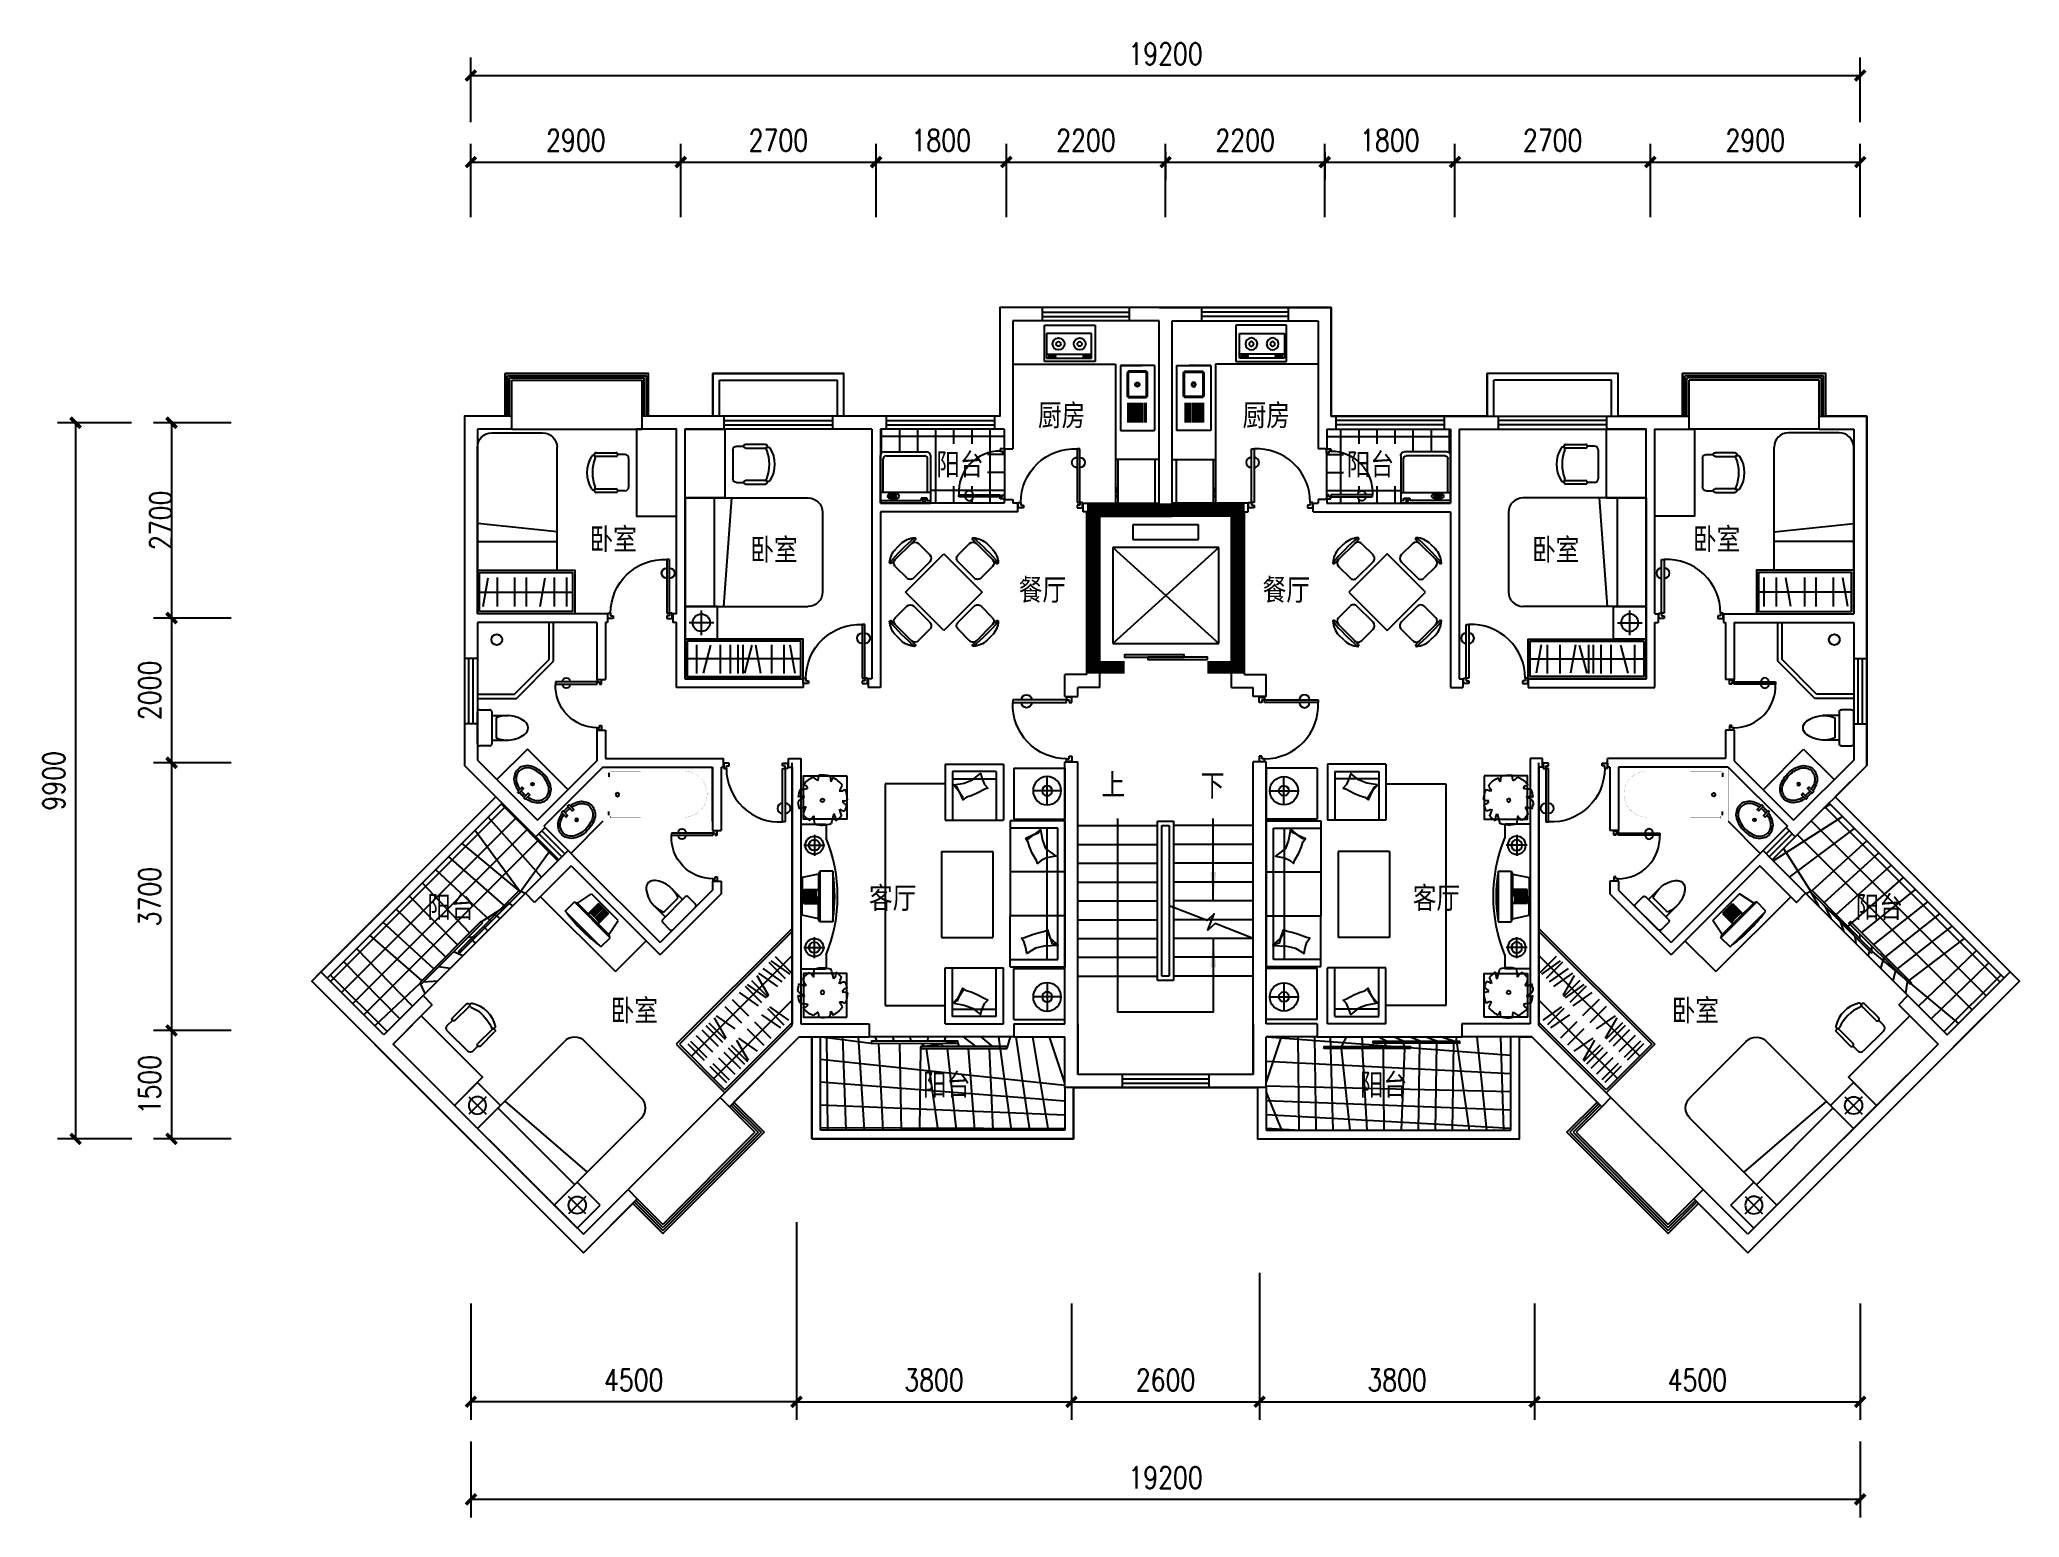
# Model space of a CAD drawing. Header units: millimetres. Extents: x 1290 to 28651, y 521 to 20947.
import ezdxf
from ezdxf.enums import TextEntityAlignment as Align

# ---------------------------------------------------------------- set-up
doc = ezdxf.new("R2010")
doc.units = ezdxf.units.MM
doc.linetypes.add('HIDDEN', pattern=[0.375, 0.25, -0.125])
for name, color, linetype in [('DT', 7, 'Continuous'), ('JJ', 6, 'Continuous'), ('PUB_DIM', 3, 'Continuous'), ('PUB_H', 13, 'Continuous'), ('STAIR', 2, 'Continuous'), ('TEXT', 7, 'Continuous'), ('TOILET', 7, 'Continuous'), ('TOTHER', 7, 'Continuous'), ('WALL', 4, 'Continuous'), ('WC', 10, 'Continuous'), ('WINDOW', 5, 'Continuous'), ('WINDOW_TEXT', 7, 'Continuous'), ('轮廓线', 240, 'Continuous')]:
    doc.layers.add(name, color=color, linetype=linetype)
doc.styles.add('-黑体', font='simhei.ttf')
doc.styles.add('DIM_FONT', font='SIMPLEX.shx', dxfattribs={"width": 0.8})
doc.styles.add('SIMPLEX', font='SIMPLEX.SHX')
doc.styles.get("Standard").update_dxf_attribs({"font": 'arial.ttf'})
doc.dimstyles.new('DIMN', dxfattribs={"dimtxt": 300, "dimasz": 1, "dimexe": 250, "dimexo": 300, "dimgap": 150, "dimtad": 1, "dimdec": 0, "dimdsep": 46, "dimtxsty": 'DIM_FONT', "dimblk": '_DIMX', "dimblk1": 'ARCHTICK', "dimblk2": 'ARCHTICK', "dimcen": 0.1, "dimclrt": 7, "dimadec": 0, "dimazin": 0, "dimtfac": 1, "dimtdec": 0, "dimtix": 1, "dimtmove": 2, "dimatfit": 3, "dimldrblk": '_DIMX', "dimfxl": 1, "dimtolj": 1, "dimtzin": 0, "dimarcsym": 0})

msp = doc.modelspace()

# ---------------------------------------------------------------- texts
at = {"color": 7, "linetype": 'ByBlock', "insert": (2962.712538597467, 14301.79627055712), "char_height": 300, "attachment_point": 5, "rotation": 90, "style": 'DIM_FONT'}
msp.add_mtext('\\A1;2700', dxfattribs=at)
at = {"layer": 'TEXT', "style": '-黑体', "width": 0.8}
for s, p in [('厨房', (15086.80269543547, 15606.6259468453)), ('阳台', (13680.46487389226, 14927.56900152135)), ('卧室', (24138.07281957287, 13895.59792074132)), ('卧室', (21915.41124830861, 13749.53071054387)), ('餐厅', (18191.3762164535, 13195.02338489461)), ('上', (15963.25143995276, 10501.44750065393)), ('下', (17337.05754044047, 10489.53681416101)), ('阳台', (6647.20745514054, 8810.58800109792)), ('客厅', (12751.29849467892, 8935.303696479084)), ('卧室', (23845.61741749663, 7380.993804301502)), ('阳台', (13497.69398776908, 6353.338443125965))]:
    msp.add_text(s, height=300, dxfattribs=at).set_placement(p)
for s, p in [('厨房', (17914.59538571257, 15606.6259468453)), ('阳台', (19353.47558013815, 14927.56900152135)), ('卧室', (8889.087973457763, 13895.59792074132)), ('卧室', (11111.74954472203, 13749.53071054387)), ('餐厅', (14820.86932234187, 13195.02338489461)), ('客厅', (20266.37077294011, 8935.303696479084)), ('阳台', (26386.73299888987, 8810.58800109792)), ('卧室', (9181.543375534007, 7380.993804301502)), ('阳台', (19536.24646626133, 6353.338443125965))]:
    msp.add_text(s, height=300, rotation=359.9999999998636, dxfattribs=at).set_placement(p)

# ---------------------------------------------------------------- blocks, each defined once
blk = doc.blocks.new('_C18POR')
at = {"layer": 'JJ'}
for p, q in [((0, 0), (-1.01863406598568e-10, 1500)), ((-1.01863406598568e-10, 1500), (1699.999999999898, 1500.000000000146)), ((400, 2.91038304567337e-11), (399.9999999998981, 1500.000000000029)), ((533.4019317040947, 1500.000000000044), (644.4249390694022, 4.365574568510056e-11)), ((1899.999999999985, 200.0000000001601), (1899.999999999927, 1300.00000000016)), ((0, 0), (1700, 1.455191522836685e-10))]:
    blk.add_line(p, q, dxfattribs=at)
for centre, start, end in [((1699.999999999927, 1300.000000000146), 4.956035581926699e-12, 90.00000000000496), ((1699.999999999985, 200.0000000001455), 270.000000000005, 4.956035581926699e-12)]:
    blk.add_arc(centre, 200, start, end, dxfattribs=at)
at = {"style": 'DIM_FONT', "width": 0.8, "flags": 9}
for tag in ['YSIZE', 'XSIZE']:
    blk.add_attdef(tag, (0, 0), '', height=0.5, dxfattribs=at)
blk = doc.blocks.new('_C4CHW')
at = {"layer": 'JJ'}
blk.add_blockref('_C18POR', (0, 0), dxfattribs=at)
at = {"style": 'DIM_FONT', "width": 0.8, "flags": 9}
for tag in ['YSIZE', 'XSIZE']:
    blk.add_attdef(tag, (0, 0), '', height=0.5, dxfattribs=at)
blk = doc.blocks.new('_C4COF')
at = {"layer": 'WALL'}
blk.add_blockref('_C4CHW', (0, 0), dxfattribs=at)
at = {"style": 'DIM_FONT', "width": 0.8, "flags": 9}
for tag in ['YSIZE', 'XSIZE']:
    blk.add_attdef(tag, (0, 0), '', height=0.5, dxfattribs=at)
blk = doc.blocks.new('_C2GBH')
at = {"layer": 'JJ'}
for p, q in [((-395, -225), (-55, -225)), ((-225, -55), (-225, -395))]:
    blk.add_line(p, q, dxfattribs=at)
blk.add_lwpolyline([(-450, 0), (-450, -450), (0, -450), (0, 0)], close=True, dxfattribs=at)
blk.add_circle((-225, -225), 120, dxfattribs=at)
at = {"style": 'DIM_FONT', "width": 0.8, "flags": 9}
for tag in ['YSIZE', 'XSIZE']:
    blk.add_attdef(tag, (0, 0), '', height=0.5, dxfattribs=at)
blk = doc.blocks.new('_C5HQH')
at = {"layer": 'JJ'}
for p, q in [((-1.01863406598568e-10, 1095.935355966198), (1699.999999999898, 1095.935355966343)), ((0, -4.064644033802324), (-1.01863406598568e-10, 1095.935355966198)), ((400, -4.064644033765944), (399.9999999998981, 1095.935355966234)), ((533.4019317040947, 1095.935355966241), (644.4249390694022, -4.064644033751392)), ((1899.999999999985, 195.9353559663577), (1899.999999999927, 895.9353559663577)), ((0, -4.064644033802324), (1700, -4.064644033656805))]:
    blk.add_line(p, q, dxfattribs=at)
for centre, start, end in [((1699.999999999927, 895.9353559663432), 4.956035581926699e-12, 90.00000000000496), ((1699.999999999985, 195.9353559663432), 270.000000000005, 4.956035581926699e-12)]:
    blk.add_arc(centre, 200, start, end, dxfattribs=at)
at = {"style": 'DIM_FONT', "width": 0.8, "flags": 9}
for tag in ['YSIZE', 'XSIZE']:
    blk.add_attdef(tag, (0, 0), '', height=0.5, dxfattribs=at)
blk = doc.blocks.new('M_A22TIB')
for p, q in [((-0.4492954482755533, 0.07629073581015507), (-0.4492954482755533, 0.898403832475003)), ((-0.4492954482755533, 0.898403832475003), (-0.4081897934423109, 0.898403832475003)), ((-0.4081897934423109, 0.898403832475003), (-0.4081897934423109, 0.07629073581015507)), ((-0.4904011031087959, 0.07629073581015507), (-0.4492954482755533, 0.07629073581015507)), ((-0.4904011031087959, -0.005920573856329718), (-0.4904011031087959, 0.07629073581015507)), ((-0.4492954482755533, 0.07629073581015507), (-0.4492954482755533, 0.03518508097691268)), ((-0.4081897934423109, 0.07629073581015507), (-0.4492954482755533, 0.07629073581015507)), ((-0.4492954482755533, 0.03518508097691268), (-0.4081897934423109, 0.03518508097691268)), ((-0.4081897934423109, 0.03518508097691268), (-0.4081897934423109, -0.005920573856329718)), ((0.4550289580557793, 0.03518508097691268), (0.4139233032225369, 0.03518508097691268)), ((0.4139233032225369, 0.03518508097691268), (0.4139233032225369, -0.005920573856329718)), ((0.4961346128890218, 0.07629073581015507), (0.4550289580557793, 0.07629073581015507)), ((0.4550289580557793, 0.07629073581015507), (0.4550289580557793, 0.03518508097691268)), ((0.4961346128890218, -0.005920573856329718), (0.4961346128890218, 0.07629073581015507)), ((-0.4081897934423109, -0.005920573856329718), (-0.4904011031087959, -0.005920573856329718)), ((-0.4904011031087959, -0.005920573856329718), (-0.4904011031087959, -0.005920573856329718)), ((0.4139233032225369, -0.005920573856329718), (0.4961346128890218, -0.005920573856329718)), ((0.4961346128890218, -0.005920573856329718), (0.4961346128890218, -0.005920573856329718))]:
    blk.add_line(p, q)
for centre, radius, start, end in [((-0.4492954482755533, 0.6887687055762471), 0.07908870845642624, 90, 270), ((-0.3670834954885889, 0.0773190524574915), 0.822113096664848, 359.9283331946687, 92.86602885992377), ((-0.4081897934423109, 0.6887687055762471), 0.07908870845642624, 270, 90)]:
    blk.add_arc(centre, radius, start, end)
blk = doc.blocks.new('_WBLK')
for p, q in [((-0.5, 0.5), (0.5, 0.5)), ((0.5, 0.1666666666666666), (-0.5, 0.1666666666666666)), ((0.5, -0.1666666666666667), (-0.5, -0.1666666666666667)), ((-0.4999999999999999, -0.5), (0.5, -0.5))]:
    blk.add_line(p, q)
at = {"layer": 'WINDOW_TEXT', "style": 'SIMPLEX', "flags": 9}
blk.add_attdef('A', text='', height=1, dxfattribs=at).set_placement((0, 1.5), align=Align.MIDDLE)
blk = doc.blocks.new('_ARCHTICK')
at = {"color": 0, "linetype": 'ByBlock', "const_width": 0.15}
blk.add_lwpolyline([(-0.5, -0.5), (0.5, 0.5)], dxfattribs=at)
blk = doc.blocks.new('_DIMX')
at = {"const_width": 50}
blk.add_lwpolyline([(-70, -70), (70, 70)], dxfattribs=at)
blk = doc.blocks.new('*D63')
at = {"layer": 'DEFPOINTS', "color": 0, "transparency": 16777216}
for p in [(11750.3075934886, 4899.511944719025), (7250.307593667416, 3775.032683797547), (7250.307593667416, 2118.924975820252)]:
    blk.add_point(p, dxfattribs=at)
at = {"layer": 'PUB_DIM', "color": 0, "lineweight": -2, "transparency": 16777216}
for p, q in [((11750.3075934886, 4599.511944719025), (11750.3075934886, 1868.924975820252)), ((7250.307593667416, 3475.032683797547), (7250.307593667416, 1868.924975820252)), ((11749.3075934886, 2118.924975820252), (7251.307593667416, 2118.924975820252))]:
    blk.add_line(p, q, dxfattribs=at)
at = {"layer": 'PUB_DIM', "color": 0, "lineweight": -2, "transparency": 16777216, "rotation": 180}
blk.add_blockref('_DIMX', (7250.307593667416, 2118.924975820252), dxfattribs=at)
at = {"layer": 'PUB_DIM', "color": 0, "lineweight": -2, "transparency": 16777216}
blk.add_blockref('_DIMX', (11750.3075934886, 2118.924975820252), dxfattribs=at)
at = {"layer": 'PUB_DIM', "color": 7, "transparency": 16777216, "insert": (9500.307593578009, 2418.924975820252), "char_height": 300, "attachment_point": 5, "style": 'DIM_FONT'}
blk.add_mtext('\\A1;4500', dxfattribs=at)
blk = doc.blocks.new('M_E4')
for p, q in [((670.2195334624594, -79.87130509342023), (670.2195334624594, -136.5943981839464)), ((670.2195334624594, -85.87608127451313), (670.2195334624594, -96.99702325570979)), ((669.9526796069113, -662.9448349358263), (669.9526796069113, -613.6277327375301))]:
    blk.add_line(p, q)
at = {"const_width": 1.5}
for points in [[(-750, -750), (-750, 0)], [(-750, 0), (750, 0)], [(750, 0), (750, -750)], [(607.8686748458786, -55.87608127451313), (640.2195334624594, -55.87608127451313)], [(670, -89.83659028254624), (670, -656.3837234624498)], [(750, -750), (-750, -750)], [(669.9526796069113, -662.9448349358263), (669.9526796069113, -654.6200984269744)]]:
    blk.add_lwpolyline(points, dxfattribs=at)
for points in [[(-399.2512634007562, -55.79842138364984, 0.9306875673176622), (-387.5826626172457, -693.0468545553413, 0.9306875673176622)], [(670.2195334624594, -85.87608127451313, 0.414213562373095), (640.2195334624594, -55.87608127451313, 0.414213562373095)], [(670, -89.83659028254624, 0.04178428274867548), (669.5824370328046, -84.84866293742016, 0.412614726149245)], [(639.9526796069113, -692.9448349358263, 0.414213562373095), (669.9526796069113, -662.9448349358263, 0.414213562373095)]]:
    blk.add_lwpolyline(points, format="xyb", dxfattribs=at)
at = {"const_width": 1.5, "flags": 128}
for points in [[(-399.2512634007562, -55.79842138364984), (607.8686748458786, -55.87608127451313)], [(-399.2512634007562, -694.2015786163502), (645.2528304558873, -692.4729300484141)]]:
    blk.add_lwpolyline(points, dxfattribs=at)
for radius in [25, 23]:
    blk.add_circle((550, -381.1980174607397), radius)
blk.add_arc((639.9526796069113, -662.9448349358263), 30, 270, 280.1759551225844)
at = {"width": 0.8, "flags": 9}
for tag in ['YSIZE', 'XSIZE']:
    blk.add_attdef(tag, (0, 0), '', height=0.5, dxfattribs=at)
blk = doc.blocks.new('M_E24TTP')
at = {"layer": 'TOILET', "color": 7}
for p, q in [((-169.7498989045307, 200.3977986315294), (-169.7498989045307, 430.3977986315294)), ((169.7498989045234, 200.3977986315294), (169.7498989045234, 430.3977986315294)), ((-249.9999999999964, 30), (-250.0000000000036, 170)), ((-220.0000000000036, 200), (219.9999999999964, 200)), ((219.9999999999964, 0), (-219.9999999999964, 0)), ((-139.7498989045307, 260.3977986315294), (139.7498989045234, 260.3977986315294)), ((249.9999999999964, 170), (249.9999999999964, 30))]:
    blk.add_line(p, q, dxfattribs=at)
for centre, radius, start, end in [((227.3882324694678, 412.843315203354), 397.5299272151005, 143.3618551266865, 202.5495246689264), ((-3.637978807091713e-12, 589.5585712347456), 109.7823411183082, 33.45085782636113, 146.5491421736378), ((-227.3882324694641, 412.8433152033613), 397.5299272150933, 337.4504753310721, 36.63814487331355), ((-220.0000000000036, 170), 30, 90, 180.0000000000029), ((-219.9999999999964, 30), 30, 180.0000000000029, 270), ((219.9999999999964, 170), 30, 0, 90), ((219.9999999999964, 30), 30, 270, 0)]:
    blk.add_arc(centre, radius, start, end, dxfattribs=at)
at = {"style": 'DIM_FONT', "width": 0.8, "flags": 9}
for tag in ['YSIZE', 'XSIZE']:
    blk.add_attdef(tag, (0, 0), '', height=0.5, dxfattribs=at)
blk = doc.blocks.new('*D52')
at = {"layer": 'DEFPOINTS', "color": 0, "transparency": 16777216}
for p in [(4237.960954272658, 12951.79627079554), (3112.802538597495, 10951.7962703187), (4237.960954630285, 10951.7962703187)]:
    blk.add_point(p, dxfattribs=at)
at = {"layer": 'PUB_DIM', "color": 0, "lineweight": -2, "transparency": 16777216}
for p, q in [((3937.960954272658, 12951.79627079554), (2862.802538597494, 12951.79627079554)), ((3112.802538597495, 12950.79627079554), (3112.802538597495, 10952.7962703187)), ((3937.960954630286, 10951.7962703187), (2862.802538597495, 10951.7962703187))]:
    blk.add_line(p, q, dxfattribs=at)
for p, rotation in [((3112.802538597495, 12951.79627079554), 90), ((3112.802538597495, 10951.7962703187), 270)]:
    blk.add_blockref('_DIMX', p, dxfattribs=dict(at, rotation=rotation))
at = {"layer": 'PUB_DIM', "color": 7, "transparency": 16777216, "insert": (2812.802538597497, 11951.79627055712), "char_height": 300, "attachment_point": 5, "rotation": 90, "style": 'DIM_FONT'}
blk.add_mtext('\\A1;2000', dxfattribs=at)
blk = doc.blocks.new('*D53')
at = {"layer": 'DEFPOINTS', "color": 0, "transparency": 16777216}
for p in [(2859.580302560239, 15651.7962703187), (1786.485164010435, 5751.796270318697), (2862.802538597493, 5751.796270318698)]:
    blk.add_point(p, dxfattribs=at)
at = {"layer": 'PUB_DIM', "color": 0, "lineweight": -2, "transparency": 16777216}
for p, q in [((2559.580302560239, 15651.7962703187), (1536.485164010433, 15651.7962703187)), ((1786.485164010433, 15650.7962703187), (1786.485164010435, 5752.796270318697)), ((2562.802538597493, 5751.796270318698), (1536.485164010435, 5751.796270318697))]:
    blk.add_line(p, q, dxfattribs=at)
for p, rotation in [((1786.485164010433, 15651.7962703187), 90), ((1786.485164010435, 5751.796270318697), 270)]:
    blk.add_blockref('_DIMX', p, dxfattribs=dict(at, rotation=rotation))
at = {"layer": 'PUB_DIM', "color": 7, "transparency": 16777216, "insert": (1486.485164010436, 10701.7962703187), "char_height": 300, "attachment_point": 5, "rotation": 90, "style": 'DIM_FONT'}
blk.add_mtext('\\A1;9900', dxfattribs=at)
blk = doc.blocks.new('*D54')
at = {"layer": 'DEFPOINTS', "color": 0, "transparency": 16777216}
for p in [(4237.960954391867, 7251.796270318699), (3112.802538597495, 5751.796270318698), (4237.960954391867, 5751.796270318698)]:
    blk.add_point(p, dxfattribs=at)
at = {"layer": 'PUB_DIM', "color": 0, "lineweight": -2, "transparency": 16777216}
for p, q in [((3937.960954391867, 7251.796270318699), (2862.802538597494, 7251.796270318699)), ((3112.802538597495, 7250.796270318699), (3112.802538597495, 5752.796270318698)), ((3937.960954391866, 5751.796270318698), (2862.802538597495, 5751.796270318698))]:
    blk.add_line(p, q, dxfattribs=at)
for p, rotation in [((3112.802538597495, 7251.796270318699), 90), ((3112.802538597495, 5751.796270318698), 270)]:
    blk.add_blockref('_DIMX', p, dxfattribs=dict(at, rotation=rotation))
at = {"layer": 'PUB_DIM', "color": 7, "transparency": 16777216, "insert": (2812.802538597496, 6501.796270318697), "char_height": 300, "attachment_point": 5, "rotation": 90, "style": 'DIM_FONT'}
blk.add_mtext('\\A1;1500', dxfattribs=at)
blk = doc.blocks.new('*D55')
at = {"layer": 'DEFPOINTS', "color": 0, "transparency": 16777216}
for p in [(4237.960954630285, 10951.7962703187), (3112.802538597495, 7251.796270318699), (4237.960954391867, 7251.796270318699)]:
    blk.add_point(p, dxfattribs=at)
at = {"layer": 'PUB_DIM', "color": 0, "lineweight": -2, "transparency": 16777216}
for p, q in [((3937.960954630286, 10951.7962703187), (2862.802538597494, 10951.7962703187)), ((3112.802538597495, 10950.7962703187), (3112.802538597495, 7252.796270318699)), ((3937.960954391867, 7251.796270318699), (2862.802538597495, 7251.796270318699))]:
    blk.add_line(p, q, dxfattribs=at)
for p, rotation in [((3112.802538597495, 10951.7962703187), 90), ((3112.802538597495, 7251.796270318699), 270)]:
    blk.add_blockref('_DIMX', p, dxfattribs=dict(at, rotation=rotation))
at = {"layer": 'PUB_DIM', "color": 7, "transparency": 16777216, "insert": (2812.802538597497, 9101.796270318697), "char_height": 300, "attachment_point": 5, "rotation": 90, "style": 'DIM_FONT'}
blk.add_mtext('\\A1;3700', dxfattribs=at)
blk = doc.blocks.new('_E6GUL')
at = {"layer": 'WC'}
for points in [[(-0.7500000000001137, 2.033633089293119, 0.02642919608072529), (-1.189383494228309, 1.931048740589404, 0.08231393903309484), (-2.121320343559773, 1.48492424049175, 0.1143833486753109), (-2.691615977784068, 0.7613521808736436, 0.1343800092873524), (-2.900000000000091, -5.684341886080801e-14, 0.1343800092873378), (-2.691615977784068, -0.7613521808737573, 0.1143833486753111), (-2.121320343559773, -1.484924240491807, 0.0823139390330995), (-1.189383494228196, -1.931048740589461, 0.07067000486751386), (-1.13686837721616e-13, -2.100000000000023, 0.07067000486751812), (1.189383494228082, -1.931048740589404, 0.08231393903309508), (2.121320343559546, -1.48492424049175, 0.1143833486753106), (2.69161597778384, -0.7613521808736436, 0.1343800092873524), (2.899999999999864, 5.684341886080801e-14, 0.1371984389008746)], [(-0.7500000000002274, 1.728530650445578, 0.02305399718088878), (-1.105839582845078, 1.642916106424536, 0.08231393903308756), (-1.949281640250774, 1.239154664335956, 0.1155187488024915), (-2.433431309318166, 0.6085756219088694, 0.1343800092873594), (-2.600000000000136, -5.684341886080801e-14, 0.1343800092874082), (-2.433431309317939, -0.6085756219092104, 0.1155187488024386), (-1.949281640250888, -1.239154664336013, 0.08231393903306752), (-1.105839582845306, -1.642916106424423, 0.07067000486754421), (-1.13686837721616e-13, -1.800000000000011, 0.07067000486752599), (1.105839582844851, -1.642916106424536, 0.08231393903308756), (1.949281640250547, -1.239154664335956, 0.1155187488024915), (2.433431309317939, -0.6085756219088694, 0.1343800092873594), (2.599999999999909, 5.684341886080801e-14, 0.137557652147613)], [(0.4500000000001592, 2.076227381770423, 0.02639561685204402), (-1.13686837721616e-13, 2.100000000000023, 0.02639561685202118), (-0.4499999999999318, 2.076227381770479, 0.08231393903309484)], [(0.4500000000001592, 1.774420179057699, 0.02839910065398466), (-1.13686837721616e-13, 1.800000000000011, 0.02839910065396035), (-0.4499999999999318, 1.774420179057756, 0.08231393903308756)], [(2.899999999999864, 5.684341886080801e-14, 0.1343800092873989), (2.691615977783727, 0.7613521808738142, 0.1143833486753362), (2.121320343559546, 1.484924240491807, 0.08231393903307559), (1.189383494228082, 1.931048740589461, 0.02642919608071407), (0.75, 2.033633089293119, 0.0270505346887004)], [(2.599999999999909, 5.684341886080801e-14, 0.1343800092872531), (2.433431309318166, 0.6085756219083578, 0.11551874880262), (1.949281640250547, 1.239154664336127, 0.08231393903311651), (1.105839582844283, 1.642916106424764, 0.02305399718084689), (0.75, 1.728530650445578, 0.02922872398334826)]]:
    blk.add_lwpolyline(points, format="xyb", dxfattribs=at)
for points in [[(-0.4499999999999318, 2.200000000000102), (-0.7500000000001137, 2.200000000000102), (-0.7500000000002274, 1.299999999999955), (-0.4499999999998181, 1.300000000000011)], [(0.75, 2.200000000000102), (0.4500000000001592, 2.200000000000102), (0.4500000000000455, 1.300000000000182), (0.75, 1.300000000000182)]]:
    blk.add_lwpolyline(points, close=True, dxfattribs=at)
for radius in [0.2, 0.1]:
    blk.add_circle((0, 0), radius, dxfattribs=at)
at = {"style": 'DIM_FONT', "width": 0.8, "flags": 9}
for tag in ['YSIZE', 'XSIZE']:
    blk.add_attdef(tag, (0, 0), '', height=0.5, dxfattribs=at)
blk = doc.blocks.new('M_C32CXI')
for p, q in [((-188.1173838503528, 275), (86.88261614964722, 274.9999999998981)), ((86.88261614964722, 225), (-188.1173838503528, 224.9999999998981)), ((211.8826161496472, 249.9999999999927), (111.8826161496545, 249.9999999999709)), ((261.8826161496545, 200), (261.8826161496472, -200)), ((-188.1173838503455, -225), (86.8826161496545, -225.0000000001019)), ((211.8826161496545, -250), (111.8826161496545, -250.0000000000218)), ((86.8826161496545, -275), (-188.1173838503455, -275.0000000001019))]:
    blk.add_line(p, q)
for centre, radius, start, end in [((-188.1173838503637, 249.9999999999491), 25.00000000005045, 89.99999999997881, 270.0000000000211), ((86.88261614964722, 250), 25, 269.9999999999992, 90.0000000000008), ((110.9897590067703, 0), 425.8928571428326, 148.1092081981523, 211.8907918018478), ((-226.7826380876322, 210.1694915254229), 28.07203389830514, 338.7606894476903, 148.1092081981521), ((313.9659494829975, 0), 552.0833333333411, 158.7606894476899, 201.2393105523097), ((211.8826161496545, 199.9999999999927), 50, 0, 90.00000000001087), ((-226.7826380876322, -210.1694915254229), 28.07203389830518, 211.8907918018478, 21.23931055230808), ((-188.1173838503528, -250.0000000000509), 25.00000000005045, 89.99999999997881, 270.0000000000211), ((86.8826161496545, -250), 25, 269.9999999999992, 90.0000000000008), ((211.8826161496472, -200.0000000000909), 50, 269.999999999989, 0)]:
    blk.add_arc(centre, radius, start, end)
at = {"width": 0.8, "flags": 9}
for tag in ['YSIZE', 'XSIZE']:
    blk.add_attdef(tag, (0, 0), '', height=0.5, dxfattribs=at)
blk = doc.blocks.new('_C10')
at = {"layer": 'JJ'}
for p, q in [((-354.7870574510889, -581.4193916137447), (-354.7870574510889, 606.1006083862594)), ((-354.7870574510889, 606.1006083862594), (355.1329425489239, 606.1006083862449)), ((355.1329425489239, -581.4193916137592), (355.1329425489239, 606.1006083862449)), ((-354.7870574510889, -581.4193916137447), (355.1329425489239, -581.4193916137592))]:
    blk.add_line(p, q, dxfattribs=at)
at = {"flags": 9}
for tag in ['YSIZE', 'XSIZE']:
    blk.add_attdef(tag, (0, 0), '', height=0.5, dxfattribs=at)
blk = doc.blocks.new('_C8')
at = {"layer": 'JJ'}
for p, q in [((-755.5999999999767, 1008.000000000015), (0, 1008)), ((-755.5999999999767, 1008), (-755.5999999999767, 302.4000000000087)), ((-755.5999999999767, 907.2000000000116), (-100.7999999999884, 907.2000000000116)), ((-251.5999999999767, -907.1999999999825), (-251.5999999999767, 907.2000000000116)), ((-100.7999999999884, 907.2000000000116), (-100.8000000000175, -907.1999999999825)), ((0, -1008), (0, 1008)), ((-755.5999999999767, -1008), (-755.5999999999767, 302.4000000000087)), ((0, 302.3999999999942), (-755.5999999999767, 302.3999999999942)), ((0, -302.3999999999942), (-755.5999999999767, -302.3999999999942)), ((-100.8000000000175, -907.1999999999825), (-755.5999999999767, -907.1999999999971)), ((0, -1008), (-755.5999999999767, -1008))]:
    blk.add_line(p, q, dxfattribs=at)
for points in [[(-89.99734004616039, 714.5682681564358), (-288.1817483240739, 722.5387992107717), (-408.1844476381084, 749.4810452834645), (-525.3636578463484, 825.6283520912693), (-540.0010626880103, 748.5662530344562), (-563.4778018753859, 667.1045413729444), (-602.0114588273864, 612.2127015274891), (-558.0838417873601, 603.7212770043116), (-447.6263490955171, 560.0781531431712), (-358.4940034818719, 534.3907867909002), (-291.7959422309068, 522.8105931445753), (-238.1384737045737, 495.5368694099016), (-245.2634562289168, 536.4937327374646), (-233.0967100298731, 552.4390997508308), (-198.5961258576717, 619.6085278042301), (-181.2196417347295, 679.9030230497301), (-92.03075840097154, 707.5125293511082), (-198.5961258576717, 619.6085278042301), (-238.1384737045737, 495.5368694099016)], [(-338.2978783842991, -888.7412333619577), (-311.270418500324, -742.8245974557649), (-269.066812068515, -627.3023568687349), (-128.4339883773355, -520.9300347690878), (-252.9626801763952, -496.4699687376997), (-330.7134550149494, -462.676703703095), (-380.1734077908332, -417.3813411245792), (-394.2627972830669, -459.8457842856878), (-451.7957910691621, -563.7473462476628), (-488.7711125673959, -648.81932415349), (-508.8620267306687, -713.4651857968274), (-542.8323156404949, -763.1542128187866), (-501.2984463736066, -761.3744000966253), (-487.0565684751491, -775.4971957188973), (-424.9012172757066, -818.3776655217953), (-367.3533996786573, -843.3900034214166), (-345.0321974647813, -885.8142576502869), (-424.9012172757066, -818.3776655217953), (-542.8323156404949, -763.1542128187866)]]:
    blk.add_lwpolyline(points, dxfattribs=at)
at = {"flags": 9}
for tag in ['YSIZE', 'XSIZE']:
    blk.add_attdef(tag, (0, 0), '', height=0.5, dxfattribs=at)
blk = doc.blocks.new('_C11')
at = {"layer": 'JJ'}
for p, q in [((-705.6000000000058, 0), (0, 0)), ((-705.6000000000058, 0), (-705.6000000000058, -705.6000000000058)), ((0, 0), (0, -705.6000000000058)), ((-246.1800111641642, -505.8603632134618), (-246.1800111641642, -115.8603632134618)), ((-51.18001116416417, -310.8603632134618), (-441.1800111641642, -310.8603632134618)), ((-705.6000000000058, -705.6000000000058), (0, -705.6000000000058))]:
    blk.add_line(p, q, dxfattribs=at)
for radius in [195, 69.69913654718549]:
    blk.add_circle((-246.1800111641642, -310.8603632134618), radius, dxfattribs=at)
at = {"flags": 9}
for tag in ['YSIZE', 'XSIZE']:
    blk.add_attdef(tag, (0, 0), '', height=0.5, dxfattribs=at)
blk = doc.blocks.new('_C9')
at = {"layer": 'JJ'}
for p, q in [((0, 0), (0, -773.6000000000058)), ((0, 0), (806.3999999999942, 0)), ((806.3999999999942, 0), (806.3999999999942, -773.6000000000058)), ((100.7999999999884, -100.8000000000175), (100.7999999999884, -773.6000000000058)), ((705.5999999999767, -100.8000000000175), (100.7999999999884, -100.8000000000175)), ((100.7999999999884, -201.6000000000058), (705.5999999999767, -201.6000000000058)), ((705.5999999999767, -100.8000000000175), (705.5999999999767, -773.6000000000058)), ((0, -773.6000000000058), (806.3999999999942, -773.6000000000058))]:
    blk.add_line(p, q, dxfattribs=at)
blk.add_lwpolyline([(119.2587666379986, -288.2978783842991), (265.175402544206, -261.270418500324), (380.6976431312505, -219.066812068515), (487.0699652308831, -128.4339883773355), (511.5300312622567, -202.9626801763952), (545.3232962968759, -280.7134550149494), (590.6186588754063, -330.1734077908623), (548.154215714283, -344.2627972830669), (444.2526537523372, -401.7957910691912), (359.1806758464663, -438.7711125673959), (294.534814203158, -458.8620267306978), (244.8457871811697, -492.8323156404949), (246.6255999033456, -451.2984463736066), (232.5028042810736, -437.0565684751782), (189.6223344781902, -374.9012172757066), (164.6099965785397, -317.3533996786864), (122.185742349684, -295.0321974647813), (189.6223344781902, -374.9012172757066), (244.8457871811697, -492.8323156404949)], dxfattribs=at)
at = {"flags": 9}
for tag in ['YSIZE', 'XSIZE']:
    blk.add_attdef(tag, (0, 0), '', height=0.5, dxfattribs=at)
blk = doc.blocks.new('_C1FVM')
at = {"layer": 'JJ'}
for p, q in [((1735.722933011391, 0), (1030.122933011386, 0)), ((1030.122933011386, -705.6000000000058), (1030.122933011386, 0)), ((1735.722933011391, -705.6000000000058), (1735.722933011391, 0)), ((1229.86256979793, -246.1800111641642), (1619.86256979793, -246.1800111641642)), ((1424.86256979793, -51.18001116416417), (1424.86256979793, -441.1800111641642)), ((1735.722933011391, -705.6000000000058), (1030.122933011386, -705.6000000000058)), ((1019.066911050046, -1656.636905521096), (1019.066911050046, -850.236905521102)), ((1792.666911050052, -850.236905521102), (1019.066911050046, -850.236905521102)), ((1691.866911050034, -951.0369055211195), (1019.066911050046, -951.0369055211195)), ((1591.066911050046, -1555.836905521108), (1591.066911050046, -951.0369055211195)), ((1691.866911050034, -951.0369055211195), (1691.866911050034, -1555.836905521108)), ((1792.666911050052, -1656.636905521096), (1792.666911050052, -850.236905521102)), ((1691.866911050034, -1555.836905521108), (1019.066911050046, -1555.836905521108)), ((1792.666911050052, -1656.636905521096), (1019.066911050046, -1656.636905521096))]:
    blk.add_line(p, q, dxfattribs=at)
blk.add_lwpolyline([(1504.369032665752, -1537.378138883098), (1531.396492549728, -1391.46150297689), (1573.600098981537, -1275.939262389846), (1664.232922672716, -1169.566940290213), (1589.704230873656, -1145.10687425884), (1511.953456035102, -1111.31360922422), (1462.493503259189, -1066.01824664569), (1448.404113766985, -1108.482689806813), (1390.87111998086, -1212.384251768759), (1353.895798482656, -1297.45622967463), (1333.804884319354, -1362.102091317938), (1299.834595409557, -1411.791118339926), (1341.368464676445, -1410.011305617751), (1355.610342574873, -1424.134101240023), (1417.765693774345, -1467.014571042906), (1475.313511371365, -1492.026908942556), (1497.63471358527, -1534.451163171412), (1417.765693774345, -1467.014571042906), (1299.834595409557, -1411.791118339926)], dxfattribs=at)
for radius in [195, 69.69913654718549]:
    blk.add_circle((1424.86256979793, -246.1800111641642), radius, dxfattribs=at)
at = {"layer": 'JJ', "rotation": 90}
for name, p in [('_C11', (-1735.722933011377, 0)), ('_C8', (0, 0)), ('_C9', (-1798.043468794276, -1656.636905521096)), ('_C10', (3.586040244772448, -1351.109127034739))]:
    blk.add_blockref(name, p, dxfattribs=at)
at = {"style": 'DIM_FONT', "width": 0.8, "flags": 9}
for tag in ['YSIZE', 'XSIZE']:
    blk.add_attdef(tag, (0, 0), '', height=0.5, dxfattribs=at)
blk = doc.blocks.new('M_C56KIS')
for p, q in [((61.68769691910711, 318.4202871911148), (71.90601225494174, 242.2449976117387)), ((71.90601225494174, 242.2449976117387), (100.8935978659574, 299.1390777507368)), ((100.8935978659574, 299.1390777507368), (100.8935978659574, 299.1390777507368))]:
    blk.add_line(p, q)
blk.add_lwpolyline([(293.5310873228591, 324.8203210098109), (293.5310873228591, -275.1796789901891), (-306.4689126771409, -275.1796789901891), (-306.4689126771409, 324.8203210098109)], close=True)
blk.add_circle((-45.62873294828751, -15.71658524134182), 24.74795864091466)
for centre, radius, start, end in [((-45.50328085846559, -12.31630878756187), 339.7112833079223, 112.0102967799918, 142.6391627845076), ((-371.2896940797655, -21.64040045695947), 380.1920188542477, 45.97817327683244, 58.53146648823827), ((-666.0950092341081, 364.7389955538201), 570.3182934058449, 348.5728220433146, 356.664893159638), ((-45.50328085846559, -12.31630878756187), 347.6731246968502, 72.04260863602428, 98.47500495788819), ((-45.50328085846559, -12.31630878756187), 341.3130754933274, 37.27508326534749, 64.82453975226632), ((-277.2367385652906, -87.58515179670576), 115.2873787263145, 97.39115352619886, 159.6951689965226), ((-332.4263924279076, -104.7566776789063), 142.750854417868, 71.80085051577306, 110.5991494842191), ((-45.50328085846559, -12.31630878756187), 338.1869811262916, 154.3498330697507, 173.0356210533512), ((-402.2700638191891, 850.071679190416), 717.8742823705817, 274.1464636058081, 282.123813865735), ((-307.3263161788782, 139.4254770050211), 56.51447527397258, 8.94104035208526, 100.0107453020594), ((206.6061042903748, 198.4565398962477), 84.24348286259413, 254.8554930631365, 310.959999052217), ((82.19623916537967, 215.3506896556755), 145.4134528367333, 319.7203254456983, 351.7151342059933), ((-45.50328085846559, -12.31630878756187), 344.854602640086, 0.5321478976161764, 25.58563763758895), ((-45.50328085846559, -12.31630878756187), 341.6813009379082, 185.9236248562026, 201.5277014868109), ((-287.016916876004, -214.3724508192572), 105.9156923180378, 81.8313753688686, 131.8278158106918), ((-119.4181293166766, -230.1884061095298), 194.498044918058, 141.6582328344403, 174.3092801234542), ((-45.50328085846559, -12.31630878756187), 333.1188994948745, 216.5940385052634, 237.4463764496026), ((-456.1104389769607, -26.25292581247413), 353.3091112416235, 310.8535874544839, 325.1929914565035), ((258.5327176696737, -243.1566432130312), 424.821412029153, 177.9454952844627, 193.2146256256703), ((1319.979056938726, -610.5931979398483), 1273.632728424784, 161.2864889084941, 167.5451059776773), ((-13.45707389987365, -284.0690271355743), 151.3411783082969, 354.7322619888067, 32.8543979234022), ((-45.50328085846559, -12.31630878756187), 339.1036820278283, 302.6098373623655, 320.6752496465583), ((1198.945539950029, 166.7284474101361), 1057.644250898783, 196.6397484795939, 201.9099380494143), ((262.0729412414221, -63.06088788394482), 99.59076505003421, 227.0453936709736, 270.9650517005485), ((240.9715377723187, 101.5253414807994), 125.0895764326022, 263.277489039658, 297.8128437567362), ((333.1284424762271, 45.00061429590642), 130.7944999497475, 215.3868289016926, 249.7411029521465), ((-45.50328085846559, -12.31630878756187), 343.8520713788156, 334.0766548191929, 348.9021315592918), ((-45.50328085846559, -12.31630878756187), 345.7632267254725, 251.5307323359839, 290.6299658611113)]:
    blk.add_arc(centre, radius, start, end)
at = {"style": 'DIM_FONT', "width": 0.8, "flags": 9}
for tag in ['YSIZE', 'XSIZE']:
    blk.add_attdef(tag, (0, 0), '', height=0.5, dxfattribs=at)
blk = doc.blocks.new('_C20TYU')
at = {"layer": 'WC'}
for p, q in [((-2.842170943040401e-13, 9.999999999999716), (2.842170943040401e-13, -9.999999999999716)), ((-2.842170943040401e-13, 9.999999999999716), (3.500000000000853, 10.00000000000028)), ((1.86999999999972, 8.520000000000266), (1.86999999999972, 5.620000000000289)), ((3.500000000000853, 10.00000000000028), (3.500000000000284, 8.059553248362192)), ((0.4199999999996749, 7.070000000000277), (3.319999999999709, 7.070000000000277)), ((2.456473953767272, 3.082252110921843), (0.1699999999991064, 2.606164383561975)), ((2.63000000000028, 3.499999999999147), (2.456473953767272, 3.082252110921843)), ((2.456473953767272, 3.082252110921843), (2.456473953767841, -8.526512829121202e-13)), ((4.429999999999723, 3.499999999999147), (2.63000000000028, 3.499999999999147)), ((2.63000000000028, 3.499999999999147), (2.629999999999711, -3.500000000000853)), ((4.429999999999723, 3.499999999999147), (4.429999999999723, -3.500000000000853)), ((0.1699999999996749, 2.606164383561975), (0.169999999998538, -8.526512829121202e-13)), ((0.4299999999997226, -8.526512829121202e-13), (0.4299999999997226, 0.9700000000003115)), ((0.4299999999997226, 0.9700000000003115), (2.456473953767841, 0.9700000000008799)), ((0.5299999999996885, -8.526512829121202e-13), (0.5299999999996885, 0.8700000000002888)), ((0.5299999999996885, 0.8700000000002888), (2.456473953767841, 0.8700000000008572)), ((0.7299999999996771, -8.526512829121202e-13), (0.7299999999996771, 0.8700000000002888)), ((0.9299999999997226, -8.526512829121202e-13), (0.9299999999997226, 0.8700000000002888)), ((1.129999999999711, -8.526512829121202e-13), (1.129999999999711, 0.8700000000002888)), ((1.3299999999997, -8.526512829121202e-13), (1.3299999999997, 0.8700000000002888)), ((1.529999999999688, -8.526512829121202e-13), (1.529999999999688, 0.8700000000002888)), ((1.729999999999677, -8.526512829121202e-13), (1.729999999999677, 0.8700000000002888)), ((1.929999999999723, -8.526512829121202e-13), (1.929999999999723, 0.8700000000002888)), ((2.129999999999711, -8.526512829121202e-13), (2.129999999999711, 0.8700000000002888)), ((0.1699999999996749, -2.606164383563737), (0.169999999998538, -8.526512829121202e-13)), ((2.456473953767272, -3.082252110923605), (0.1699999999991064, -2.606164383563737)), ((0.4299999999997226, -8.526512829121202e-13), (0.4299999999997226, -0.9700000000020168)), ((0.4299999999997226, -0.9700000000020168), (2.456473953767841, -0.9700000000026421)), ((0.5299999999996885, -8.526512829121202e-13), (0.5299999999996885, -0.8700000000020509)), ((0.5299999999996885, -0.8700000000020509), (2.456473953767841, -0.8700000000026193)), ((0.7299999999996771, -8.526512829121202e-13), (0.7299999999996771, -0.8700000000020509)), ((0.9299999999997226, -8.526512829121202e-13), (0.9299999999997226, -0.8700000000020509)), ((1.129999999999711, -8.526512829121202e-13), (1.129999999999711, -0.8700000000020509)), ((1.3299999999997, -8.526512829121202e-13), (1.3299999999997, -0.8700000000020509)), ((1.529999999999688, -8.526512829121202e-13), (1.529999999999688, -0.8700000000020509)), ((1.729999999999677, -8.526512829121202e-13), (1.729999999999677, -0.8700000000020509)), ((1.929999999999723, -8.526512829121202e-13), (1.929999999999723, -0.8700000000020509)), ((2.129999999999711, -8.526512829121202e-13), (2.129999999999711, -0.8700000000020509)), ((2.456473953767272, -3.082252110923605), (2.456473953767841, -8.526512829121202e-13)), ((2.63000000000028, -3.500000000000853), (2.456473953767272, -3.082252110923605)), ((4.429999999999723, -3.500000000000853), (2.629999999999711, -3.500000000000853)), ((0.4199999999996749, -7.07000000000204), (3.319999999999709, -7.07000000000204)), ((1.86999999999972, -8.520000000002028), (1.86999999999972, -5.620000000002051)), ((3.500000000000284, -8.059553248366285), (3.500000000000284, -9.999999999999147)), ((2.842170943040401e-13, -9.999999999999716), (3.500000000000284, -9.999999999999147))]:
    blk.add_line(p, q, dxfattribs=at)
for centre, radius in [((1.86999999999972, 7.070000000000277), 1.25), ((1.86999999999972, 7.070000000000277), 0.75), ((1.86999999999972, -7.07000000000204), 1.25), ((1.86999999999972, -7.07000000000204), 0.75)]:
    blk.add_circle(centre, radius, dxfattribs=at)
for centre, radius, start, end in [((-16.23478260868552, -1.477928890381008e-12), 21.31708336464693, 337.7852239154627, 22.21477608453572), ((-16.04478260868552, -1.477928890381008e-12), 20.71708336464693, 351.2284791516101, 8.771520848389866)]:
    blk.add_arc(centre, radius, start, end, dxfattribs=at)
at = {"style": 'DIM_FONT', "width": 0.8, "flags": 9}
for tag in ['YSIZE', 'XSIZE']:
    blk.add_attdef(tag, (0, 0), '', height=0.5, dxfattribs=at)
blk = doc.blocks.new('_C0BXV')
at = {"layer": 'JJ', "xscale": -100, "yscale": 100, "zscale": 100, "rotation": 89.9999999999999}
blk.add_blockref('_C20TYU', (0, 0), dxfattribs=at)
at = {"style": 'DIM_FONT', "width": 0.8, "flags": 9}
for tag in ['YSIZE', 'XSIZE']:
    blk.add_attdef(tag, (0, 0), '', height=0.5, dxfattribs=at)
blk = doc.blocks.new('_ARROW')
blk.add_solid([(0, 0), (-1, 0.1), (-1, -0.1)])
blk = doc.blocks.new('_E8EJY')
at = {"layer": 'WC', "linetype": 'Continuous'}
for p, q in [((-900.0007096547051, 470.6090594838315), (-0.0007096554327290505, 470.6104166361911)), ((-899.9999999992724, -0.001357151631964371), (-900.0007096547051, 470.6090594838315)), ((-0.0007096554327290505, 470.6104166361911), (0, 0)), ((-899.9999999992724, -0.001357151631964371), (0, 0))]:
    blk.add_line(p, q, dxfattribs=at)
at = {"layer": 'WC', "linetype": 'HIDDEN'}
blk.add_line((-900.0007096547051, 470.6090594838315), (-900.0002572705853, 170.6090594845591), dxfattribs=at)
at = {"layer": 'WC'}
for p, q in [((-808.4846610561945, 353.4136184008094), (-808.663976242351, 351.2996413345754)), ((-808.6636274478224, 119.995292204112), (-808.6639762423147, 351.2996400299016)), ((-807.0826458194169, 357.3865991244165), (-808.4846610561945, 353.4136184008094)), ((-804.4477128035578, 360.6254049188574), (-807.0826458194169, 357.3865991244165)), ((-800.8976738070633, 362.7393880188029), (-804.4477128035578, 360.6254049188574)), ((-796.8607159114472, 363.47357087196), (-800.8976738070633, 362.7393880188029)), ((-796.8607159113162, 363.4735708721564), (-484.073830665875, 363.4740425375639)), ((-472.2705336196668, 351.3001472929318), (-472.2701848251745, 119.9957994671422)), ((-386.6940280855488, 367.3463117484062), (-114.3509877038014, 367.3467224274646)), ((-386.693985169768, 338.8865260916646), (-114.3509447880206, 338.886936770723)), ((-386.6939526880742, 317.3463117484062), (-114.3509123063268, 317.3467224274646)), ((-386.6939097722934, 288.8865260916646), (-114.350869390546, 288.886936770723)), ((-484.073445156173, 107.8218686248874), (-796.8603304016142, 107.8213969594799)), ((-386.6938772909634, 267.3463117484062), (-114.350836909216, 267.3467224274646)), ((-386.6938343748188, 238.8865260916646), (-114.3507939930714, 238.886936770723)), ((-386.6938018934889, 217.3463117484062), (-114.3507615117414, 217.3467224274646)), ((-386.6937589777081, 188.8865260916646), (-114.3507185959606, 188.886936770723)), ((-386.6937264960143, 167.3463117484062), (-114.3506861142669, 167.3467224274646)), ((-386.6936835802335, 138.8865260916646), (-114.3506431984861, 138.886936770723)), ((-386.6936510989035, 117.3463117491337), (-114.3506107171561, 117.3467224274646))]:
    blk.add_line(p, q, dxfattribs=at)
blk.add_lwpolyline([(-802.7623736133137, 375.6474750160705), (-478.1722096792546, 375.6479644807187), (-460.4672641100733, 357.3871216135885), (-460.4668969578524, 113.9088607443045), (-478.1717874541973, 95.6479644810388), (-802.7619513882564, 95.6474750163834), (-820.4668969574413, 113.9083178835208), (-820.4672641096695, 357.3865787527975)], close=True, dxfattribs=at)
for points in [[(-472.2705336197796, 351.3001472931501), (-472.9823646782534, 355.4638696355978), (-475.0319879680646, 359.1253834837189), (-478.1721886795931, 361.8430562441572), (-482.0242122753989, 363.2890964844992), (-484.0738306659005, 363.4740425378986)], [(-808.6636274477314, 119.9952922039593), (-807.9517963892577, 115.8315698615115), (-805.9021730994464, 112.1700560133831), (-802.7619723879179, 109.4523832529449), (-798.9099487921121, 108.0063430126102), (-796.8603304016106, 107.8213969592107)], [(-666.2998578475926, 235.6476807940999), (-664.5202802014137, 225.2383749379806), (-659.39622197688, 216.0845903176742), (-651.5457201980535, 209.2904084165712), (-641.9156612085462, 205.6753078157271), (-631.6675722078107, 205.6753229860842), (-622.037523933268, 209.2904520978555), (-614.1870422919892, 216.0846572412847), (-609.0630111987048, 225.2384570319482), (-607.2834644050345, 235.647768156683), (-609.063041510366, 246.057074111166), (-614.1870992592849, 255.2108590146963), (-622.0376006850965, 262.0050413497156), (-631.6676594867677, 265.6201424828323), (-641.9157484875104, 265.6201278789231), (-651.5457969498857, 262.0049992994172), (-659.396278944183, 255.2107945899043), (-664.5203105130822, 246.0569950824647), (-666.2998578475999, 235.6476840560936)], [(-655.9719889951448, 235.6476963679743), (-654.8152635251281, 228.8816475615022), (-651.4846256791861, 222.9316875582954), (-646.3817995229474, 218.515469322585), (-640.1222611797675, 216.165653932032), (-633.4610033292847, 216.1656637927663), (-627.201471950837, 218.5154977154161), (-622.098658884006, 222.9317310586484), (-618.7680386733664, 228.881700922575), (-617.6113332574823, 235.6477531536511), (-618.7680583759466, 242.4138020240644), (-622.098695912744, 248.3637622113674), (-627.2015218395245, 252.7799807291231), (-633.4610600606102, 255.1297964656551), (-640.122317911093, 255.1297869731134), (-646.3818494116385, 252.7799533964353), (-651.4846627079278, 248.3637203352482), (-654.8152832277119, 242.4137506554107), (-655.9719889951484, 235.6476984882684)], [(-484.0734451560602, 107.8218686251421), (-480.0364872604478, 108.5560514782992), (-476.4864482639532, 110.6700345782519), (-473.8515152480904, 113.9088403726855), (-472.4495000113166, 117.8818210963), (-472.2701848251636, 119.9957994673241)]]:
    blk.add_lwpolyline(points, dxfattribs=at)
at = {"style": 'DIM_FONT', "width": 0.8, "flags": 9}
for tag in ['YSIZE', 'XSIZE']:
    blk.add_attdef(tag, (0, 0), '', height=0.5, dxfattribs=at)
blk = doc.blocks.new('M_C31TFZ')
for p, q in [((-728.827371179319, 395.0566275497586), (-403.5582518335068, 720.3257468955744)), ((-671.9523453827096, 593.3530095836795), (-601.8546338674205, 663.450721098965)), ((-359.3640780093483, 669.0605052595456), (-200.2650522423719, 509.9614794925765)), ((348.4864833519205, 669.2564511146302), (189.3874575849441, 510.1574253476538)), ((392.680657176079, 720.5216927506517), (717.9497765218912, 395.2525734048431)), ((590.9770392099963, 663.6466669540423), (661.0747507252818, 593.5489554387568)), ((-677.5621295432938, 350.8624537256001), (-518.4631037763211, 191.7634279586309)), ((-5.340824401169812, 527.365231862419), (-535.670910291079, -2.964854027493857)), ((-423.0036883161374, 191.7634279586309), (-200.2650522423719, 414.5020640323892)), ((524.9892614887394, -2.964854027493857), (-5.340824401169812, 527.365231862419)), ((189.3874575849441, 414.6980098874737), (412.1260936587096, 191.9593738137082)), ((666.684534885866, 351.0583995806846), (507.5855091188932, 191.9593738137082)), ((-677.3661836882093, -356.9881076356651), (-518.2671579212365, -197.8890818686887)), ((-535.670910291079, -2.964854027493857), (-5.340824401169812, -533.2949399174031)), ((-200.0691063872873, -420.6277179424542), (-422.8077424610528, -197.8890818686887)), ((-5.340824401169812, -533.2949399174031), (524.9892614887394, -2.964854027493857)), ((412.3220395137905, -197.6931360136186), (189.583403440025, -420.4317720873769)), ((666.880480740947, -356.7921617805878), (507.7814549739742, -197.6931360136186)), ((-403.3623059784222, -726.4514008056321), (-728.6314253242344, -401.1822814598236)), ((-359.1681321542637, -675.1861591696106), (-200.0691063872873, -516.0871334026342)), ((348.6824292070014, -674.9902133145333), (189.583403440025, -515.8911875475642)), ((718.1457223769721, -400.9863356047463), (392.8766030311599, -726.2554549505621)), ((-601.6586880123396, -669.5763750090227), (-671.756399527625, -599.4786634937373)), ((661.2706965803627, -599.2827176386672), (591.1729850650736, -669.3804291539527))]:
    blk.add_line(p, q)
for centre, radius, start, end in [((1327.324774499164, -1335.826398782916), 2712.716921149136, 129.8023040315459, 140.1976959684541), ((-442.0289030946806, 377.1771077345875), 315.5896225382623, 136.7651378464535, 175.7265433104219), ((-385.678732018343, 433.5272788109287), 315.5896225382623, 94.27345668957813, 133.2348621535465), ((-407.093785739442, 621.3307975294556), 67.5, 45.00000000000005, 135), ((-408.4502789518738, 738.2672893991876), 10, 22.33000878449186, 94.27345668957975), ((-417.7003874572401, 734.4678825193005), 20, 315, 22.33000878449042), ((396.2161910820068, 621.5267433845329), 67.5, 45, 135), ((406.822792799805, 734.663828374385), 20, 157.6699912155095, 225), ((397.572684294435, 738.4632352542685), 10, 85.72654331042123, 157.6699912155081), ((-1338.202369156599, -1335.630452927835), 2712.716921149136, 39.80230403154593, 50.19769596845412), ((374.8011373609079, 433.7232246660096), 315.5896225382623, 46.76513784645347, 85.72654331042189), ((431.1513084372455, 377.3730535896721), 315.5896225382623, 4.273456689578118, 43.23486215354654), ((-746.7689136829395, 399.9486546681183), 10, 175.7265433104212, 247.6699912155081), ((-742.9695068030524, 409.1987631734883), 20, 247.6699912155095, 315), ((-629.8324218132075, 398.5921614556901), 67.5, 135, 225), ((-247.9947599724692, 462.2317717624792), 67.5, 315, 45.00000000000004), ((237.1171653150341, 462.4277176175638), 67.5, 135, 225), ((618.9548271557687, 398.7881073107746), 67.5, 315.0000000000001, 45), ((732.0919121456172, 409.3947090285692), 20, 225, 292.3300087844904), ((735.8913190255007, 400.1446005232028), 10, 292.3300087844919, 4.273456689579747), ((-470.7333960462311, 239.4931356887173), 67.5, 225, 315), ((459.855801388796, 239.6890815437982), 67.5, 225, 315.0000000000001), ((-470.5374501911465, -245.618789598786), 67.5, 45, 135.0000000000001), ((460.0517472438769, -245.4228437437087), 67.5, 45, 135), ((-746.5729678278512, -406.0743085781869), 10, 112.3300087844919, 184.2734566895797), ((-441.832957239596, -383.3027616446598), 315.5896225382623, 184.2734566895782, 223.2348621535465), ((1327.520720354249, 1329.700744872851), 2712.716921149136, 219.8023040315459, 230.1976959684541), ((-742.7735609479678, -415.3244170835569), 20, 45, 112.3300087844905), ((-629.6364759581193, -404.7178153657587), 67.5, 135.0000000000001, 225), ((-247.7988141173846, -468.3574256725478), 67.5, 315, 45), ((237.313111170115, -468.1614798174742), 67.5, 135, 225.0000000000001), ((-1338.006423301518, 1329.896690727921), 2712.716921149136, 309.8023040315459, 320.1976959684541), ((431.3472542923264, -383.1068157895825), 315.5896225382623, 316.7651378464535, 355.7265433104219), ((619.1507730108497, -404.5218695106851), 67.5, 315, 45), ((732.2878580006982, -415.1284712284796), 20, 67.66999121550953, 135), ((736.0872648805853, -405.8783627231132), 10, 355.7265433104213, 67.66999121550813), ((-385.4827861632584, -439.6529327209973), 315.5896225382623, 226.7651378464535, 265.7265433104219), ((-406.8978398843574, -627.4564514395206), 67.5, 225, 315), ((-408.2543330967892, -744.3929433092526), 10, 265.7265433104212, 337.6699912155081), ((-417.5044416021556, -740.5935364293655), 20, 337.6699912155095, 45), ((396.4121369370878, -627.2605055844433), 67.5, 225.0000000000001, 315), ((407.018738654886, -740.3975905742955), 20, 135, 202.3300087844904), ((397.7686301495196, -744.1969974541826), 10, 202.3300087844919, 274.2734566895797), ((374.9970832159888, -439.45698686592), 315.5896225382623, 274.2734566895781, 313.2348621535465)]:
    blk.add_arc(centre, radius, start, end)
at = {"width": 0.8, "flags": 9}
for tag in ['YSIZE', 'XSIZE']:
    blk.add_attdef(tag, (0, 0), '', height=0.5, dxfattribs=at)
blk = doc.blocks.new('M_E20')
for p, q in [((345, 0), (-345, 0)), ((-302.4353001085619, -35.83518351358725), (-345, -35.83518351358725)), ((-307.2702440595531, -144.2591847427593), (-307.2702440595531, -610.9635392652508)), ((-302.4353001085619, -34.99553397357704), (-302.4353001085619, -65.61750891554402)), ((-302.4353001085619, -65.61750891554402), (-219.2787734230078, -65.61750891554402)), ((-219.2787734230078, -65.61750891554402), (-219.2787734230078, -34.99553397357704)), ((345, -35.83518351358725), (-219.2787734230078, -35.83518351358725)), ((123.012313463325, -86.85246989288316), (123.1308182920857, -98.56345711686299)), ((133.4771477720733, -96.32858660580678), (133.4771477720733, -112.9488374002412)), ((198.1455573035291, -96.32858660580678), (133.4771477720733, -96.32858660580678)), ((133.4771477720733, -112.9488374002412), (198.1455573035291, -112.9488374002412)), ((198.1455573035291, -112.9488374002412), (198.1455573035291, -96.32858660580678)), ((214.7741682943033, -88.0287735806869), (214.7741682943033, -98.54462004506422)), ((307.2702440595549, -144.2591847427593), (307.2702440595549, -610.9635392652526)), ((267.2702440595549, -650.9635392652526), (-267.2702440595531, -650.9635392652508))]:
    blk.add_line(p, q)
blk.add_lwpolyline([(83.30959542153869, -94.43403726050383, 0.1851580092270577), (88.19442312496722, -107.1727753504947, 0.102041767147919), (107.6636818951683, -121.5201022012043, 0.06086153838468337), (132.7173477212091, -129.548957676232, 0.04717313288960092), (166.4596477590167, -132.7395176509635, 0.04717313288963489), (200.2019477968224, -129.5489576762302, 0.06086153838472677), (225.255613622865, -121.5201022012043, 0.1020417671479031), (244.7248723930625, -107.1727753504983, 0.1851580092270727), (249.6097000964928, -94.43403726050383, 0.1851580092270577), (244.7248723930643, -81.69529917051295, 0.1020417671479417), (225.255613622865, -67.34797231980338, 0.06086153838468446), (200.2019477968297, -59.31911684477745, 0.04717313288962478), (166.4596477590167, -56.12855687004412, 0.04717313288958174), (132.7173477212145, -59.31911684477382, 0.0608615383846819), (107.6636818951683, -67.34797231980338, 0.102041767147903), (88.19442312497085, -81.69529917050932, 0.1851580092271371)], format="xyb", close=True)
for points in [[(214.7741682943033, -88.0287735806869, 0.2590339714206403), (212.8733838579064, -84.60597066564151, 0.07627618954556756), (201.3533039680351, -79.6715881287655, 0.03651481991211369), (187.8050135026824, -77.21416059959483, 0.02661499603889096), (168.9524712927905, -76.20992857131023, 0.02661499603889096), (150.0999290829004, -77.21416059959483, 0.03651481991211369), (136.5516386175459, -79.6715881287655, 0.07627618954557523), (125.0315587276727, -84.60597066564333, 0.2590339714203898), (123.1307742912795, -88.0287735806869, 0.07846216763068087), (123.3269377951219, -89.27112939397375, 0.05676245743015501)], [(214.7741682943033, -98.54462004506422, 0.2590339714206403), (212.8733838579064, -95.12181713001883, 0.07627618954556756), (201.3533039680351, -90.18743459314283, 0.03651481991211369), (187.8050135026824, -87.73000706397215, 0.02661499603889096), (168.9524712927905, -86.72577503568755, 0.02661499603889096), (150.0999290829004, -87.73000706397215, 0.03651481991211369), (136.5516386175459, -90.18743459314283, 0.07627618954557523), (125.0315587276727, -95.12181713002064, 0.2590339714203898), (123.1307742912795, -98.54462004506422, 0.2590339714202164), (125.0315587276727, -101.9674229601078, 0.05676245743015501), (133.4771477720733, -105.9800386097559, 0.03651481991203816)], [(198.1455573035291, -107.6696730792064, 0.00873594143187036), (201.3533039680351, -106.9018054969856, 0.07627618954562937), (212.8733838579083, -101.9674229601078, 0.2590339714204861), (214.7741682943033, -98.54462004506422, 0.2590339714206403)]]:
    blk.add_lwpolyline(points, format="xyb")
blk.add_circle((-258.668707116165, -34.99553397357704), 17.49659003333545)
for centre, start, end in [((-267.2702440595531, -610.9635392652508), 180, 269.9999999999998), ((267.2702440595549, -610.9635392652526), 270, 0)]:
    blk.add_arc(centre, 40, start, end)
at = {"layer": 'TOTHER', "linetype": 'Continuous'}
for p, q in [((-345, -655.8351835135909), (-345, 0)), ((345, 0), (345, -655.8351835135873)), ((-345, -144.6659197755616), (345, -144.6659197755616)), ((295, -705.8351835135873), (-295, -705.8351835135909))]:
    blk.add_line(p, q, dxfattribs=at)
for centre, start, end in [((-295, -655.8351835135909), 180, 270), ((295, -655.8351835135873), 270, 0)]:
    blk.add_arc(centre, 50, start, end, dxfattribs=at)
at = {"width": 0.8, "flags": 9}
for tag in ['YSIZE', 'XSIZE']:
    blk.add_attdef(tag, (0, 0), '', height=0.5, dxfattribs=at)
blk = doc.blocks.new('_E4MQF')
at = {"layer": 'PUB_DIM'}
for p, q in [((-600, 541.4606739881565), (0, 541.4606739881565)), ((-600, 31.17003490077332), (0, 31.17003490077332))]:
    blk.add_line(p, q, dxfattribs=at)
for points in [[(-600, 0), (0, 0), (0, 600), (-600, 600)], [(-205.3302450853807, 22.45524699118687), (-205.3302450853807, 6.036582921224181), (-149.4857149193995, 6.036582921224181), (-149.4857149193995, 22.45524699118687)]]:
    blk.add_lwpolyline(points, close=True, dxfattribs=at)
blk.add_circle((-95.28365057920746, 16.70876033598324), 9.033700459665852, dxfattribs=at)
at = {"style": 'DIM_FONT', "width": 0.8, "flags": 9}
for tag in ['YSIZE', 'XSIZE']:
    blk.add_attdef(tag, (0, 0), '', height=0.5, dxfattribs=at)
blk = doc.blocks.new('A$C696326CC')
at = {"layer": 'PUB_H', "rotation": 324.6600000000053}
blk.add_blockref('_E4MQF', (489.4407746199868, -6.697699791402556e-05), dxfattribs=at)
blk = doc.blocks.new('_LIFTD')
for points in [[(-0.5476231156687681, -0.6023971140708948), (-0.5476231156687681, -0.7741965273145891), (0.241104650601114, -0.7741965273145891), (0.241104650601114, -0.6023971140708948), (-0.5476231156687681, -0.6023971140708948)], [(-0.241104650601114, -0.7835565844699539), (-0.241104650601114, -0.9553559977136482), (0.5476231156687675, -0.9553559977136482), (0.5476231156687675, -0.7835565844699539), (-0.241104650601114, -0.7835565844699539)]]:
    blk.add_lwpolyline(points)
blk = doc.blocks.new('M_E19')
for p, q in [((-323.4721442604387, -113.0917068321123), (-323.4721442604387, -455.5369868484595)), ((299.3016935963606, -113.0917068321123), (-323.4721442604387, -113.0917068321123)), ((299.3016935963606, -455.5369868484577), (299.3016935963606, -113.0917068321123)), ((-323.4721442604387, -399.8415116642318), (299.3016935963606, -399.8415116642318)), ((-323.4721442604387, -455.5369868484595), (299.3016935963606, -455.5369868484577)), ((-290.8727731544659, -422.0538412102414), (-290.7542683257052, -433.7648284342213)), ((-215.7395293142617, -431.5299579231651), (-280.4079388457176, -431.5299579231651)), ((-280.4079388457176, -431.5299579231651), (-280.4079388457176, -448.1502087175995)), ((-280.4079388457176, -448.1502087175995), (-215.7395293142617, -448.1502087175995)), ((-215.7395293142617, -448.1502087175995), (-215.7395293142617, -431.5299579231651)), ((-199.1109183234876, -423.2301448980452), (-199.1109183234876, -433.7459913624225)), ((182.1243899021083, -422.0538412102414), (182.242894730869, -433.7648284342213)), ((192.5892242108566, -431.5299579231651), (192.5892242108566, -448.1502087175995)), ((257.2576337423125, -431.5299579231651), (192.5892242108566, -431.5299579231651)), ((192.5892242108566, -448.1502087175995), (257.2576337423125, -448.1502087175995)), ((257.2576337423125, -448.1502087175995), (257.2576337423125, -431.5299579231651)), ((273.8862447330866, -423.2301448980452), (273.8862447330866, -433.7459913624225))]:
    blk.add_line(p, q)
for points in [[(-199.1109183234876, -423.2301448980452, 0.2590339714206403), (-201.0117027598844, -419.8073419829998, 0.07627618954556756), (-212.5317826497558, -414.8729594461238, 0.03651481991211369), (-226.0800731151085, -412.4155319169531, 0.02661499603889096), (-244.9326153250004, -411.4112998886685, 0.02661499603889096), (-263.7851575348905, -412.4155319169531, 0.03651481991211369), (-277.333448000245, -414.8729594461238, 0.07627618954557523), (-288.8535278901181, -419.8073419830016, 0.2590339714203898), (-290.7543123265114, -423.2301448980452, 0.07846216763068087), (-290.558148822669, -424.472500711332, 0.05676245743015501)], [(-199.1109183234876, -433.7459913624225, 0.2590339714206403), (-201.0117027598844, -430.3231884473771, 0.07627618954556756), (-212.5317826497558, -425.3888059105011, 0.03651481991211369), (-226.0800731151085, -422.9313783813304, 0.02661499603889096), (-244.9326153250004, -421.9271463530458, 0.02661499603889096), (-263.7851575348905, -422.9313783813304, 0.03651481991211369), (-277.333448000245, -425.3888059105011, 0.07627618954557523), (-288.8535278901181, -430.3231884473789, 0.2590339714203898), (-290.7543123265114, -433.7459913624225, 0.2590339714202164), (-288.8535278901181, -437.1687942774661, 0.05676245743015501), (-280.4079388457176, -441.1814099271141, 0.03651481991203816)], [(-215.7395293142617, -442.8710443965647, 0.00873594143187036), (-212.5317826497558, -442.1031768143439, 0.07627618954562937), (-201.0117027598826, -437.1687942774661, 0.2590339714204861), (-199.1109183234876, -433.7459913624225, 0.2590339714206403)], [(273.8862447330866, -423.2301448980452, 0.2590339714206403), (271.9854602966898, -419.8073419829998, 0.07627618954556756), (260.4653804068184, -414.8729594461238, 0.03651481991211369), (246.9170899414657, -412.4155319169531, 0.02661499603889096), (228.0645477315738, -411.4112998886685, 0.02661499603889096), (209.2120055216837, -412.4155319169531, 0.03651481991211369), (195.6637150563292, -414.8729594461238, 0.07627618954557523), (184.1436351664561, -419.8073419830016, 0.2590339714203898), (182.2428507300629, -423.2301448980452, 0.07846216763068087), (182.4390142339053, -424.472500711332, 0.05676245743015501)], [(273.8862447330866, -433.7459913624225, 0.2590339714206403), (271.9854602966898, -430.3231884473771, 0.07627618954556756), (260.4653804068184, -425.3888059105011, 0.03651481991211369), (246.9170899414657, -422.9313783813304, 0.02661499603889096), (228.0645477315738, -421.9271463530458, 0.02661499603889096), (209.2120055216837, -422.9313783813304, 0.03651481991211369), (195.6637150563292, -425.3888059105011, 0.07627618954557523), (184.1436351664561, -430.3231884473789, 0.2590339714203898), (182.2428507300629, -433.7459913624225, 0.2590339714202164), (184.1436351664561, -437.1687942774661, 0.05676245743015501), (192.5892242108566, -441.1814099271141, 0.03651481991203816)], [(257.2576337423125, -442.8710443965647, 0.00873594143187036), (260.4653804068184, -442.1031768143439, 0.07627618954562937), (271.9854602966916, -437.1687942774661, 0.2590339714204861), (273.8862447330866, -433.7459913624225, 0.2590339714206403)]]:
    blk.add_lwpolyline(points, format="xyb")
at = {"layer": 'TOTHER', "linetype": 'Continuous'}
for p, q in [((-350, 0), (350, 0)), ((-350, -500), (-350, 0)), ((350, 0), (350, -500)), ((350, -500), (-350, -500))]:
    blk.add_line(p, q, dxfattribs=at)
for centre, radius in [((-158.4251782181382, -258.5454277157623), 82.4964981043704), ((-158.4251782181382, -258.5454277157623), 31.6309469674834), ((134.2080471712034, -258.5454277157623), 82.4964981043704), ((134.2080471712034, -258.5454277157623), 31.6309469674834)]:
    blk.add_circle(centre, radius, dxfattribs=at)
at = {"width": 0.8, "flags": 9}
for tag in ['YSIZE', 'XSIZE']:
    blk.add_attdef(tag, (0, 0), '', height=0.5, dxfattribs=at)

# ---------------------------------------------------------------- dimensions: what is measured, and where the dimension line sits
at = {"layer": 'PUB_DIM'}
for base, p1, p2 in [((26450.30759277334, 20450.28814024515), (7250.307593428997, 19504.40644878931), (26450.30759277334, 19504.40644878931)), ((10150.3075934886, 19254.40644878931), (7250.307593428997, 18194.93576712198), (10150.3075934886, 18194.93576712198)), ((12850.307593429, 19254.40644878931), (10150.3075934886, 18194.93576712198), (12850.307593429, 18194.93576807565)), ((14650.307593429, 19254.40644878931), (12850.307593429, 18194.93576807565), (14650.307593429, 18194.93576807565)), ((16850.3075934886, 19254.40644878931), (14650.307593429, 18194.93576807565), (16850.3075934886, 18194.93576712198)), ((19050.30759307137, 19254.40644878931), (16850.3075934886, 19694.93576712198), (19050.30759307137, 18194.93576712198)), ((20850.30759307137, 19254.40644878931), (19050.30759307137, 19694.93576712198), (20850.30759307137, 18194.93576759882)), ((23550.30759301176, 19254.40644878931), (20850.30759307137, 18194.93576759882), (23550.30759301176, 18194.93576759882)), ((26450.30759283295, 19254.40644878931), (23550.30759301176, 18194.93576759882), (26450.30759283295, 18194.93576759882)), ((21950.30759307137, 2118.924975820252), (18150.30759301176, 4199.511944719025), (21950.30759307137, 3775.032683797547)), ((15550.3075934886, 2118.924975820252), (11750.3075934886, 3775.032683797547), (15550.3075934886, 3775.032684274384)), ((18150.30759301176, 2118.924975820252), (15550.3075934886, 3775.032683797547), (18150.30759301176, 3775.032683797547)), ((26450.30759283295, 2118.924975820252), (21950.30759307137, 3775.032683797547), (26450.30759283295, 3775.032683797547)), ((26450.30759283295, 770.5238322693795), (7250.307593667416, 1868.924975820252), (26450.30759283295, 1868.924975820252))]:
    msp.add_linear_dim(base=base, p1=p1, p2=p2, dimstyle='DIMN', dxfattribs=at).render()
for base, p1, p2, picture, middle in [((1786.485164010435, 5751.796270318697), (2859.580302560238, 15651.7962703187), (2862.802538597492, 5751.796270318696), '*D53', (1486.485164010436, 10701.7962703187)), ((3112.802538597495, 10951.7962703187), (4237.960954272656, 12951.79627079553), (4237.960954630284, 10951.7962703187), '*D52', (2812.802538597497, 11951.79627055712)), ((3112.802538597495, 7251.796270318699), (4237.960954630284, 10951.7962703187), (4237.960954391865, 7251.796270318696), '*D55', (2812.802538597497, 9101.796270318697)), ((3112.802538597495, 5751.796270318698), (4237.960954391865, 7251.796270318696), (4237.960954391865, 5751.796270318696), '*D54', (2812.802538597496, 6501.796270318697))]:
    dim = msp.add_linear_dim(base=base, p1=p1, p2=p2, angle=90, dimstyle='DIMN', dxfattribs=at)
    dim.commit()
    dim.dimension.update_dxf_attribs({"geometry": picture, "text_midpoint": middle})
dim = msp.add_linear_dim(base=(7250.307593667416, 2118.924975820252), p1=(11750.3075934886, 4899.511944719025), p2=(7250.307593667416, 3775.032683797547), dimstyle='DIMN', dxfattribs=at)
dim.commit()
dim.dimension.update_dxf_attribs({"geometry": '*D63', "text_midpoint": (9500.307593578009, 2418.924975820252)})

# ---------------------------------------------------------------- hatches: boundary and pattern name
at = {"layer": 'WINDOW'}
h = msp.add_hatch(dxfattribs=at)
h.set_pattern_fill('NET', color=256, scale=2000, angle=45, style=0)
h.set_pattern_definition([(135, (532304426.4911849, -2524344787.311611), (176.7766952966369, 176.7766952966369), []), (45.00000000000001, (532304426.4911849, -2524344787.311611), (176.7766952966369, -176.7766952966369), [])])
h.paths.add_polyline_path([(7680.423399114517, 10394.40124458856), (8465.31192638865, 9609.512716718385), (8003.925747477917, 9148.126537748049), (6589.71218510857, 7733.912976213166), (6047.006734990982, 7191.207525678346), (5262.118207895664, 7976.096053071687)])
h.paths.add_polyline_path([(6543.231965804009, 7910.425670571992), (6565.947075927166, 7894.341089673707), (7407.627261364369, 8736.021275468538), (7385.537486040501, 8757.962660260866)], flags=16)
h.paths.add_polyline_path([(7073.804592633156, 8339.699301667879), (7096.519703113941, 8323.614720292757), (7938.199888133911, 9165.29490561075), (7916.110112988858, 9187.23628992624)], flags=16)
h.paths.add_polyline_path([(7355.71431287518, 8656.34223360605), (6532.15499087563, 8656.34223360605), (6532.15499087563, 9243.630369134615), (7355.71431287518, 9243.630369134615)], flags=24)
h = msp.add_hatch(dxfattribs=at)
h.set_pattern_fill('NET', color=256, scale=2000, angle=45, style=0)
h.set_pattern_definition([(45, (-532270725.8759985, -2524344787.311611), (-176.7766952966369, 176.7766952966369), []), (135, (-532270725.8759985, -2524344787.311611), (-176.7766952966369, -176.7766952966369), [])])
h.paths.add_polyline_path([(26020.19178738585, 10394.40124458856), (25235.30326011172, 9609.512716718385), (25696.68943902245, 9148.126537748049), (27110.90300139179, 7733.912976213166), (27653.60845150938, 7191.207525678346), (28438.4969786047, 7976.096053071687)])
h.paths.add_polyline_path([(27157.38322069636, 7910.425670571992), (27134.6681105732, 7894.341089673707), (26292.987925136, 8736.021275468538), (26315.07770045986, 8757.962660260866)], flags=16)
h.paths.add_polyline_path([(26626.81059386721, 8339.699301667879), (26604.09548338642, 8323.614720292757), (25762.41529836645, 9165.29490561075), (25784.50507351151, 9187.23628992624)], flags=16)
h.paths.add_polyline_path([(26344.90087362519, 8656.34223360605), (27168.46019562474, 8656.34223360605), (27168.46019562474, 9243.630369134615), (26344.90087362519, 9243.630369134615)], flags=24)
h = msp.add_hatch(dxfattribs=at)
h.set_pattern_fill('NET', color=256, scale=2000, style=0)
h.set_pattern_definition([(180, (532304426.4911849, -2524344787.311611), (0, 250), []), (90, (532304426.4911849, -2524344787.311611), (250, 1.530757942277972e-14), [])])
h.paths.add_polyline_path([(15460.30759336939, 5871.796269841859), (15460.307593429, 6461.796270318696), (15460.3075934886, 7161.796270318696), (14754.24234440318, 7161.796270795533), (12754.24234464159, 7161.796270795533), (12080.30759336939, 7161.796270318696), (12080.30759336939, 5871.796270318696)])
h.paths.add_polyline_path([(12788.68260469428, 7072.046466775605), (12788.57767620078, 7103.181199975678), (13978.89320960036, 7103.181200929353), (13983.58170201769, 7075.745675988862)], flags=16)
h.paths.add_polyline_path([(13467.39640196553, 7000.41726107187), (13467.29147365084, 7031.551992841431), (14657.60700716963, 7031.551993318269), (14662.29549922934, 7004.116467900941)], flags=16)
h.paths.add_polyline_path([(13455.86186250439, 6199.092675634095), (14279.42118450394, 6199.092675634095), (14279.42118450394, 6786.380811162659), (13455.86186244479, 6786.380811162659)], flags=24)
h = msp.add_hatch(dxfattribs=at)
h.set_pattern_fill('NET', color=256, scale=2000, style=0)
h.set_pattern_definition([(0, (-532270725.8759985, -2524344787.311611), (0, 250), []), (90, (-532270725.8759985, -2524344787.311611), (-250, 1.530757942277972e-14), [])])
h.paths.add_polyline_path([(21620.30759313097, 5871.796270318696), (21620.30759307137, 7161.796270463051), (20946.37284185877, 7161.796270795533), (18946.37284203758, 7161.796269841859), (18240.30759307137, 7161.796270318696), (18240.30759307137, 6461.796270318696), (18240.30759307137, 5871.796270318696)])
h.paths.add_polyline_path([(20911.93258174649, 7072.046469159791), (19717.03348448261, 7075.745675512025), (19721.72197684034, 7103.181200452515), (20912.03751023998, 7103.181199975678)], flags=16)
h.paths.add_polyline_path([(20233.21878447523, 7000.417261548707), (19038.3196872113, 7004.116468377778), (19043.00817950955, 7031.551992841431), (20233.32371290913, 7031.551992841431)], flags=16)
h.paths.add_polyline_path([(19494.41434096702, 6199.092675480427), (20317.97366300091, 6199.092675478564), (20317.97366300231, 6786.380811071856), (19494.41434096842, 6786.380811073718)], flags=24)

# ---------------------------------------------------------------- linework, layer by layer
at = {"color": 0, "linetype": 'ByBlock'}
for p, q in [((3937.960954391865, 15651.7962703187), (2862.802538597492, 15651.7962703187)), ((3112.802538597492, 15650.7962703187), (3112.802538597492, 12952.79627079553)), ((3937.960954272656, 12951.79627079553), (2862.802538597492, 12951.79627079553))]:
    msp.add_line(p, q, dxfattribs=at)
at = {"layer": 'DEFPOINTS', "color": 0, "linetype": 'ByBlock'}
for p in [(4237.960954391865, 15651.7962703187), (3112.802538597492, 12951.79627079553), (4237.960954272656, 12951.79627079553)]:
    msp.add_point(p, dxfattribs=at)
at = {"layer": 'DT', "const_width": 174.402558}
for points in [[(15850.05652054539, 12181.63523335047), (15850.05652054539, 14448.86848635263), (17855.6859376072, 14448.86848635263), (17855.6859377264, 12181.63523335047)], [(16283.72640963784, 12268.83651251383), (15850.05652054539, 12268.83651251383)], [(17855.6859376072, 12268.83651251383), (17429.80887600174, 12268.83651251383)]]:
    msp.add_lwpolyline(points, dxfattribs=at)
at = {"layer": 'JJ'}
for p, q in [((14740.307593429, 16461.34985537119), (16159.95126148453, 16461.34985537119)), ((16159.95126148453, 16461.34985537119), (16159.95126148453, 14541.79627079553)), ((18960.30759307137, 16461.34985537119), (17540.66392501583, 16461.34985537119)), ((17540.66392501583, 16461.34985537119), (17540.66392501583, 14541.79627079553)), ((7420.08000936499, 13113.40066046304), (7489.539280438332, 13507.32376141138)), ((7620.104338490872, 13111.79627079553), (7620.104338490872, 13511.79627079553)), ((7858.189809107689, 13111.79627079553), (7858.189809107689, 13511.79627079553)), ((8016.463808023838, 13111.79627079553), (8016.463808023838, 13511.79627079553)), ((8207.353107774166, 13113.40066046304), (8276.812378847508, 13507.32376141138)), ((8407.377436900048, 13111.79627079553), (8407.377436900048, 13511.79627079553)), ((8576.67567487946, 13111.79627079553), (8576.67567487946, 13511.79627079553)), ((25123.93951162091, 13111.79627079553), (25123.93951162091, 13511.79627079553)), ((25293.23774960032, 13111.79627079553), (25293.23774960032, 13511.79627079553)), ((25493.2620787262, 13113.40066046304), (25423.80280765286, 13507.32376141138)), ((25684.15137847653, 13111.79627079553), (25684.15137847653, 13511.79627079553)), ((25842.42537739268, 13111.79627079553), (25842.42537739268, 13511.79627079553)), ((26080.51084800949, 13111.79627079553), (26080.51084800949, 13511.79627079553)), ((26280.53517713537, 13113.40066046304), (26211.07590606203, 13507.32376141138)), ((7370.307593548207, 13308.12846273966), (8655.447375917343, 13308.12846273966)), ((26330.30759295216, 13308.12846273966), (25045.16781058302, 13308.12846273966)), ((8330.307593488602, 12378.78111881799), (8330.307593548207, 12891.7962703187)), ((8390.307593607811, 12353.92830557413), (8390.307593548207, 12891.7962703187)), ((25310.30759289255, 12353.92830557413), (25310.30759295216, 12891.7962703187)), ((25370.30759301176, 12378.78111881799), (25370.30759295216, 12891.7962703187)), ((7853.322745823769, 11901.7962703187), (8330.307593488602, 12378.78111881799)), ((7878.175559246449, 11841.7962703187), (8390.307593607811, 12353.92830557413)), ((11810.30759330979, 12386.79627079553), (10240.30759330979, 12386.79627079553)), ((10369.23939415207, 12583.03332514353), (10369.23939415207, 12183.03332514353)), ((10563.44167562714, 12576.2184905488), (10459.91405769577, 12189.84815973825)), ((10694.99438914051, 12583.03332514353), (10694.99438914051, 12183.03332514353)), ((10833.75790449372, 12583.03332514353), (10833.75790449372, 12183.03332514353)), ((10938.53151603928, 12583.03332514353), (10938.53151603928, 12183.03332514353)), ((11006.79025884858, 12583.03332514353), (11006.79025884858, 12183.03332514353)), ((11132.73379751435, 12576.2184905488), (11029.20617910614, 12189.84815973825)), ((11182.92120357743, 12581.42893547601), (11252.38047453156, 12187.50583452768)), ((11403.05002638092, 12583.03332514353), (11403.05002638092, 12183.03332514353)), ((11576.08238073578, 12583.03332514353), (11576.08238073578, 12183.03332514353)), ((11658.77180811158, 12581.42893547601), (11728.23107906571, 12187.50583452768)), ((21890.30759319058, 12386.79627079553), (23460.30759319058, 12386.79627079553)), ((22041.84337838879, 12581.42893547601), (21972.38410743466, 12187.50583452768)), ((22124.53280576458, 12583.03332514353), (22124.53280576458, 12183.03332514353)), ((22297.56516011944, 12583.03332514353), (22297.56516011944, 12183.03332514353)), ((22517.69398292294, 12581.42893547601), (22448.23471196881, 12187.50583452768)), ((22567.88138898602, 12576.2184905488), (22671.40900739422, 12189.84815973825)), ((22693.82492765179, 12583.03332514353), (22693.82492765179, 12183.03332514353)), ((22762.08367046108, 12583.03332514353), (22762.08367046108, 12183.03332514353)), ((22866.85728200665, 12583.03332514353), (22866.85728200665, 12183.03332514353)), ((23005.62079735985, 12583.03332514353), (23005.62079735985, 12183.03332514353)), ((23137.17351087322, 12576.2184905488), (23240.70112880459, 12189.84815973825)), ((23331.37579234829, 12583.03332514353), (23331.37579234829, 12183.03332514353)), ((25822.43962725392, 11841.7962703187), (25310.30759289255, 12353.92830557413)), ((25847.2924406766, 11901.7962703187), (25370.30759301176, 12378.78111881799)), ((7340.30759384623, 11901.79627079553), (7853.322745823769, 11901.7962703187)), ((7340.307593667416, 11841.79627079553), (7878.175559246449, 11841.7962703187)), ((26360.30759283295, 11841.79627079553), (25822.43962725392, 11841.7962703187)), ((26360.30759265414, 11901.79627079553), (25847.2924406766, 11901.7962703187)), ((8031.505525851158, 11139.5940603692), (7610.64727475634, 10718.73580975122)), ((8592.379047775177, 10578.72053808756), (8031.505525851158, 11139.5940603692)), ((11690.30759354821, 7319.075490899751), (11690.307593429, 10951.7962703187)), ((22010.30759295216, 7319.075490899751), (22010.30759307137, 10951.7962703187)), ((25108.23613872519, 10578.72053808756), (25669.10966064921, 11139.5940603692)), ((25669.10966064921, 11139.5940603692), (26089.96791174402, 10718.73580975122)), ((13803.67068781844, 10659.16448731012), (12977.03118123999, 10659.16448731012)), ((12977.03118123999, 10659.16448731012), (12977.03118123999, 7597.515081353852)), ((19896.94449868193, 10659.16448731012), (20723.58400526037, 10659.16448731012)), ((20723.58400526037, 10659.16448731012), (20723.58400526037, 7597.515081353852)), ((9075.160406792073, 10141.7962703187), (8631.373610937504, 9698.009473748873)), ((24625.45477970829, 10141.7962703187), (25069.24157556286, 9698.009473748873)), ((8210.75348510733, 9100.395834871004), (9247.256728732495, 8063.892590947816)), ((25489.86170139303, 9100.395834871004), (24453.35845776787, 8063.892590947816)), ((9671.520797514824, 8488.156659551332), (9247.25672867289, 8063.892590947816)), ((11690.307593429, 8662.578374810884), (10089.08675607434, 7061.357537694642)), ((11690.30759360781, 8620.151967473696), (10131.51316293469, 7061.357537694642)), ((22010.30759307137, 8662.578374810884), (23611.52843042603, 7061.357537694642)), ((22010.30759289255, 8620.151967473696), (23569.10202356568, 7061.357537694642)), ((24029.09438898554, 8488.156659551332), (24453.35845782747, 8063.892590947816)), ((11690.30759360781, 8287.38505310602), (10297.89662023774, 6894.974080033967)), ((11394.61844559899, 8214.532461591432), (11656.74709966174, 8030.988002248475)), ((11453.28730746499, 8272.381648965547), (11679.56147738686, 8046.107479043671)), ((22010.30759289255, 8287.38505310602), (23402.71856626263, 6894.974080033967)), ((22247.32787903538, 8272.381648965547), (22021.0537091135, 8046.107479043671)), ((22305.99674090138, 8214.532461591432), (22043.86808683863, 8030.988002248475)), ((11126.28136523953, 7942.740873285004), (11352.5555351614, 7716.466703363129)), ((11201.38084181538, 8010.130245156953), (11361.38084181538, 7733.002115674683)), ((11226.82365342369, 8041.468002267548), (11488.95230712881, 7857.923542447755)), ((11287.01397552481, 8106.927991815278), (11549.14262958756, 7923.383532472321)), ((11365.84642955056, 8193.420648523042), (11592.12059947243, 7967.146478601167)), ((22334.76875694981, 8193.420648523042), (22108.49458702793, 7967.146478601167)), ((22413.60121097555, 8106.927991815278), (22151.47255691281, 7923.383532472321)), ((22473.79153307667, 8041.468002267548), (22211.66287937155, 7857.923542447755)), ((22499.23434468498, 8010.130245156953), (22339.23434468498, 7733.002115674683)), ((22574.33382126084, 7942.740873285004), (22348.05965133896, 7716.466703363129)), ((11690.30759360781, 7670.469130941102), (10606.35458161822, 6586.516118951508)), ((10859.46574547282, 7678.560088105866), (11085.73991539469, 7452.285918183991)), ((10960.00803329935, 7777.287216134736), (11222.1366873621, 7593.742756791779)), ((11038.8404873251, 7863.7798728425), (11265.11465724698, 7637.505702920625)), ((11067.61250337353, 7884.891685910889), (11329.74115743628, 7701.347226567933)), ((22010.30759289255, 7670.469130941102), (23094.26060488215, 6586.516118951508)), ((22633.00268312683, 7884.891685910889), (22370.87402906409, 7701.347226567933)), ((22661.77469917526, 7863.7798728425), (22435.50052925339, 7637.505702920625)), ((22740.60715320101, 7777.287216134736), (22478.47849913826, 7593.742756791779)), ((22841.14944102755, 7678.560088105866), (22614.87527110567, 7452.285918183991)), ((10612.52496632328, 7423.90920347757), (10772.52496632328, 7146.781073995301)), ((10637.9677779316, 7455.246960588166), (10900.09643163672, 7271.702500768372)), ((10761.58386453381, 7580.678206868836), (10987.85803445568, 7354.404036946961)), ((11268.46599467984, 7468.829255052277), (11530.59464874258, 7285.284795709321)), ((11347.29844870558, 7555.321911760041), (11573.57261862746, 7329.047741838166)), ((11376.07046475401, 7576.433724828431), (11638.19911881676, 7392.889265485474)), ((12977.03118123999, 7597.515081353852), (13803.67068781844, 7597.515081353852)), ((20723.58400526037, 7597.515081353852), (19896.94449868193, 7597.515081353852)), ((22324.54472174635, 7576.433724828431), (22062.4160676836, 7392.889265485474)), ((22353.31673779478, 7555.321911760041), (22127.04256787291, 7329.047741838166)), ((22432.14919182053, 7468.829255052277), (22170.02053775778, 7285.284795709321)), ((22939.03132196655, 7580.678206868836), (22712.75715204468, 7354.404036946961)), ((23062.64740856877, 7455.246960588166), (22800.51875486365, 7271.702500768372)), ((23088.09022017708, 7423.90920347757), (22928.09022017708, 7146.781073995301)), ((10361.7025866746, 7180.796929307648), (10587.9767569541, 6954.522759385773)), ((10439.54360874882, 7258.637950845429), (10665.8177786707, 7032.363780923554)), ((10498.81251367321, 7317.906856008241), (10725.08668359509, 7091.632686086366)), ((10537.42548974743, 7356.519831605622), (10763.69965966931, 7130.245661683747)), ((10760.83819814911, 6432.032502599427), (11690.30759354821, 7361.501897760102)), ((10760.83819814911, 6389.606095739075), (11690.30759354821, 7319.075490899751)), ((10920.98292770377, 7115.451242395112), (11080.98292770377, 6838.323112912843)), ((10946.42573931208, 7146.788999505708), (11208.5543930172, 6963.244539685914)), ((11070.04182591429, 7272.220245786378), (11296.31599583617, 7045.946075864503)), ((11167.9237068533, 7370.102127023408), (11394.19787677517, 7143.827957101533)), ((22939.77698835125, 6432.032502599427), (22010.30759295216, 7361.501897760102)), ((22939.77698835125, 6389.606095739075), (22010.30759295216, 7319.075490899751)), ((22532.69147964707, 7370.102127023408), (22306.41730972519, 7143.827957101533)), ((22630.57336058607, 7272.220245786378), (22404.2991906642, 7045.946075864503)), ((22754.18944718828, 7146.788999505708), (22492.06079348316, 6963.244539685914)), ((22779.6322587966, 7115.451242395112), (22619.6322587966, 6838.323112912843)), ((23163.18969675293, 7356.519831605622), (22936.91552683106, 7130.245661683747)), ((23201.80267282715, 7317.906856008241), (22975.52850290528, 7091.632686086366)), ((23261.07157775154, 7258.637950845429), (23034.79740782967, 7032.363780923554)), ((23338.91259982577, 7180.796929307648), (23112.63842954626, 6954.522759385773)), ((10089.08675607434, 7061.357537694642), (10760.83819814911, 6389.606095739075)), ((10131.51316293469, 7061.357537694642), (10760.83819814911, 6432.032502599427)), ((10246.15708401194, 7065.25142664499), (10472.43125393382, 6838.977256723115)), ((10284.77006008616, 7103.864402242371), (10511.04423000803, 6877.590232320496)), ((10670.16054805508, 6872.33896822519), (10896.43471833458, 6646.064798303315)), ((10748.0015701293, 6950.179989762971), (10974.27574005118, 6723.905819841096)), ((10807.2704750537, 7009.448894925782), (11033.54464497557, 6783.174725003907)), ((10845.88345112791, 7048.061870523164), (11072.15762104979, 6821.787700601289)), ((22854.73173537245, 7048.061870523164), (22628.45756545058, 6821.787700601289)), ((22893.34471144667, 7009.448894925782), (22667.07054152479, 6783.174725003907)), ((22952.61361637106, 6950.179989762971), (22726.33944644919, 6723.905819841096)), ((23030.45463844528, 6872.33896822519), (22804.18046816578, 6646.064798303315)), ((23611.52843042603, 7061.357537694642), (22939.77698835125, 6389.606095739075)), ((23569.10202356568, 7061.357537694642), (22939.77698835125, 6432.032502599427)), ((23415.84512641421, 7103.864402242371), (23189.57095649233, 6877.590232320496)), ((23454.45810248842, 7065.25142664499), (23228.18393256655, 6838.977256723115)), ((10554.61504539242, 6756.793465562531), (10780.8892153143, 6530.519295640656)), ((10593.22802146664, 6795.406441159913), (10819.50219138852, 6569.132271238038)), ((23107.38716503372, 6795.406441159913), (22881.11299511185, 6569.132271238038)), ((23146.00014110794, 6756.793465562531), (22919.72597118607, 6530.519295640656))]:
    msp.add_line(p, q, dxfattribs=at)
for points in [[(9540.307593190579, 15561.79627127237), (9540.307594144253, 14361.79627127237), (10090.30759366742, 14361.79627079553), (10090.30759366742, 15561.79627127237)], [(10760.30759330979, 15561.79627127237), (10760.30759235611, 14611.79627127237), (10210.30759283295, 14611.79627079553), (10210.30759283295, 15561.79627127237)], [(22940.30759319058, 15561.79627127237), (22940.30759414425, 14611.79627127237), (23490.30759366741, 14611.79627079553), (23490.30759366741, 15561.79627127237)], [(24160.30759330979, 15561.79627127237), (24160.30759235611, 14361.79627127237), (23610.30759283295, 14361.79627079553), (23610.30759283295, 15561.79627127237)], [(7340.307593548207, 13011.79627079553), (7340.307593548207, 13611.79627079553), (8685.447375917343, 13611.79627079553), (8685.447375917343, 13011.79627079553)], [(7370.307593548207, 13041.79627079553), (7370.307593548207, 13581.79627079553), (8655.447375917343, 13581.79627079553), (8655.447375917343, 13041.79627079553)], [(26360.30759295216, 13011.79627079553), (26360.30759295216, 13611.79627079553), (25015.16781058302, 13611.79627079553), (25015.16781058302, 13011.79627079553)], [(26330.30759295216, 13041.79627079553), (26330.30759295216, 13581.79627079553), (25045.16781058302, 13581.79627079553), (25045.16781058302, 13041.79627079553)], [(10210.30759330979, 12661.79627079553), (10210.30759330979, 12111.79627079553), (11840.30759330979, 12111.79627079553), (11840.30759283295, 12661.79627079553)], [(10240.30759330979, 12631.79627079553), (10240.30759330979, 12141.79627079553), (11810.30759330979, 12141.79627079553), (11810.30759330979, 12631.79627079553)], [(23490.30759319058, 12661.79627079553), (23490.30759319058, 12111.79627079553), (21860.30759319058, 12111.79627079553), (21860.30759366741, 12661.79627079553)], [(23460.30759319058, 12631.79627079553), (23460.30759319058, 12141.79627079553), (21890.30759319058, 12141.79627079553), (21890.30759319058, 12631.79627079553)], [(6563.19468512526, 7452.837035127351), (7411.722822332291, 6604.308896966645), (7022.814092779068, 6215.400167413422), (6174.285955572037, 7063.928305097291)], [(27137.42050137511, 7452.837035127351), (26288.89236416807, 6604.308896966645), (26677.8010937213, 6215.400167413422), (27526.32923092833, 7063.928305097291)]]:
    msp.add_lwpolyline(points, close=True, dxfattribs=at)
for centre in [(7607.167322301773, 12652.93191618509), (26093.44786419859, 12652.93191618509)]:
    msp.add_circle(centre, 74.29934167861938, dxfattribs=at)
at = {"layer": 'STAIR'}
for p, q in [((16399.4245782136, 14241.03043121881), (16399.4245782136, 14035.06793636865)), ((17306.31787987938, 14241.03043121881), (16399.4245782136, 14241.03043121881)), ((17306.31787987938, 14035.06793636865), (17306.31787987938, 14241.03043121881)), ((16399.4245782136, 14035.06793636865), (17306.31787987938, 14035.06793636865)), ((17585.36197259417, 13924.71007961817), (16120.38048549881, 13924.71007961817)), ((16120.38048549881, 13924.71007961817), (17585.36197259417, 12600.54156632013)), ((17585.36197259417, 13924.71007961817), (16120.38048549881, 12600.54156632013)), ((16120.38048549881, 13924.71007961817), (16120.38048549881, 12600.54156632013)), ((17585.36197259417, 12600.54156632013), (17585.36197259417, 13924.71007961817)), ((16120.38048549881, 12600.54156632013), (17585.36197259417, 12600.54156632013)), ((16740.30759319058, 10142.50725836344), (16960.30759319058, 10142.50725836344)), ((16740.30759319058, 7942.507258363435), (16740.30759319058, 10142.50725836344)), ((16960.30759319058, 10142.50725836344), (16960.30759319058, 7942.507258363435)), ((15640.30759319058, 10082.50725836344), (16740.30759319058, 10082.50725836344)), ((16800.30759319058, 10082.50725836344), (16900.30759319058, 10082.50725836344)), ((16800.30759319058, 8002.507258363435), (16800.30759319058, 10082.50725836344)), ((16900.30759319058, 10082.50725836344), (16900.30759319058, 8002.507258363435)), ((18060.30759319058, 10082.50725836344), (16960.30759319058, 10082.50725836344)), ((15640.30759319058, 9822.507258363436), (16740.30759319058, 9822.507258363436)), ((18060.30759319058, 9822.507258363436), (16960.30759319058, 9822.507258363436)), ((15640.30759319058, 9562.507258363436), (16740.30759319058, 9562.507258363436)), ((18060.30759319058, 9562.507258363436), (16960.30759319058, 9562.507258363436)), ((15640.30759319058, 9302.507258363436), (16740.30759319058, 9302.507258363436)), ((15640.30759319058, 9042.507258363436), (16740.30759319058, 9042.507258363436)), ((18060.30759319058, 9302.507258363436), (16960.30759319058, 9302.507258363436)), ((18060.30759319058, 9042.507258363436), (16960.30759319058, 9042.507258363436)), ((15640.30759319058, 8782.507258363436), (16740.30759319058, 8782.507258363436)), ((18060.30759319058, 8782.507258363436), (16960.30759319058, 8782.507258363436)), ((15640.30759319058, 8522.507258363436), (16740.30759319058, 8522.507258363436)), ((18060.30759319058, 8522.507258363436), (16960.30759319058, 8522.507258363436)), ((15640.30759319058, 8262.507258363436), (16740.30759319058, 8262.507258363436)), ((18060.30759319058, 8262.507258363436), (16960.30759319058, 8262.507258363436)), ((15640.30759319058, 8002.507258363435), (16740.30759319058, 8002.507258363435)), ((16960.30759319058, 7942.507258363435), (16740.30759319058, 7942.507258363435)), ((16900.30759319058, 8002.507258363435), (16800.30759319058, 8002.507258363435)), ((18060.30759319058, 8002.507258363435), (16960.30759319058, 8002.507258363435))]:
    msp.add_line(p, q, dxfattribs=at)
for points in [[(17510.30759319058, 8522.507258363436), (17510.30759319058, 7502.507258363435), (16190.30759319058, 7502.507258363435), (16190.30759319058, 10182.50725836344)], [(17510.30759319058, 9042.507258363436), (17510.30759319058, 10182.50725836344)], [(18060.30759319058, 8524.489679284761), (17536.26036771527, 8727.38314528055), (17436.98152669659, 8637.140629239748), (17523.63365920773, 8860.95172781534), (17424.35481818905, 8770.709211774538), (16900.30759319058, 8973.602677770326)]]:
    msp.add_lwpolyline(points, dxfattribs=at)
at = {"layer": 'WALL'}
for p, q in [((14560.3075934886, 17241.7962703187), (14560.307593429, 15741.79627127237)), ((15150.30759336939, 17241.7962703187), (14560.3075934886, 17241.7962703187)), ((15150.30759336939, 17061.7962703187), (15150.30759336939, 17241.7962703187)), ((16350.30759336939, 17061.7962703187), (16350.30759336939, 17241.7962703187)), ((16940.30759325018, 17241.7962703187), (16350.30759336939, 17241.7962703187)), ((16760.30759325018, 17241.7962703187), (17350.30759313097, 17241.7962703187)), ((17350.30759313097, 17061.7962703187), (17350.30759313097, 17241.7962703187)), ((18550.30759313097, 17241.7962703187), (19140.30759301176, 17241.7962703187)), ((18550.30759313097, 17061.7962703187), (18550.30759313097, 17241.7962703187)), ((19140.30759301176, 17241.7962703187), (19140.30759307137, 15741.79627127237)), ((14740.3075934886, 17061.7962703187), (14740.30759325018, 15291.79627174921)), ((15150.30759336939, 17061.7962703187), (14740.3075934886, 17061.7962703187)), ((16760.30759325018, 17061.7962703187), (16350.30759336939, 17061.7962703187)), ((16760.30759319058, 14541.79627079553), (16760.30759325018, 17061.7962703187)), ((16940.30759325018, 14541.79627079553), (16940.30759325018, 17061.7962703187)), ((16940.30759325018, 17061.7962703187), (17350.30759313097, 17061.7962703187)), ((18550.30759313097, 17061.7962703187), (18960.30759301176, 17061.7962703187)), ((18960.30759301176, 17061.7962703187), (18960.30759325018, 15291.79627174921)), ((7815.307593488602, 15741.79627127237), (7160.307593488602, 15741.79627174921)), ((7160.307593488602, 15741.79627174921), (7160.307593548207, 12390.43588060922)), ((7815.307593548207, 15561.79627127237), (7815.307593548207, 15741.79627127237)), ((10750.30759354821, 15741.79627127237), (9615.307593548207, 15741.79627127237)), ((9615.307593607811, 15561.79627127237), (9615.307593548207, 15741.79627127237)), ((10750.30759354821, 15561.79627127237), (10750.30759354821, 15741.79627127237)), ((12250.3075934886, 15561.79627127237), (12250.3075934886, 15741.79627127237)), ((12993.21723207226, 15741.79627127237), (12250.3075934886, 15741.79627127237)), ((12993.21723207226, 15561.79627127237), (12993.21723207226, 15741.79627127237)), ((14493.21723207226, 15561.79627127237), (14493.21723201266, 15741.79627127237)), ((14560.307593429, 15741.79627127237), (14493.21723201266, 15741.79627127237)), ((19140.30759307137, 15741.79627127237), (19207.39795448771, 15741.79627127237)), ((19207.3979544281, 15561.79627127237), (19207.39795448771, 15741.79627127237)), ((20707.3979544281, 15741.79627127237), (21450.30759301176, 15741.79627127237)), ((20707.3979544281, 15561.79627127237), (20707.3979544281, 15741.79627127237)), ((21450.30759301176, 15561.79627127237), (21450.30759301176, 15741.79627127237)), ((22950.30759295216, 15741.79627127237), (24085.30759295216, 15741.79627127237)), ((22950.30759295216, 15561.79627127237), (22950.30759295216, 15741.79627127237)), ((24085.30759289255, 15561.79627127237), (24085.30759295216, 15741.79627127237)), ((25885.30759295216, 15561.79627127237), (25885.30759295216, 15741.79627127237)), ((25885.30759301176, 15741.79627127237), (26540.30759301176, 15741.79627174921)), ((26540.30759301176, 15741.79627174921), (26540.30759295216, 12390.43588060922)), ((7815.307593548207, 15561.79627174921), (7340.307593488602, 15561.79627174921)), ((7340.307593488602, 15561.79627174921), (7340.307593548207, 13011.79627079553)), ((10090.30759366742, 15561.79627127237), (9615.307593607811, 15561.79627127237)), ((10090.307593429, 13011.79627079553), (10090.30759366742, 15561.79627127237)), ((10750.30759354821, 15561.79627127237), (10210.30759366742, 15561.79627127237)), ((10210.30759330979, 12111.79627079553), (10210.30759366742, 15561.79627127237)), ((12790.307593429, 15561.79627127237), (12250.3075934886, 15561.79627127237)), ((12790.307593429, 15561.79627127237), (12790.30759277335, 12111.79627079553)), ((12993.21723207226, 15561.79627127237), (12910.307593429, 15561.79627127237)), ((12910.307593429, 15561.79627127237), (12910.30759325018, 14541.79627174921)), ((14620.30759336939, 15561.79627127237), (14493.21723207226, 15561.79627127237)), ((14620.30759336939, 15561.79627127237), (14620.30759336939, 15291.79627174921)), ((19080.30759313097, 15561.79627127237), (19207.3979544281, 15561.79627127237)), ((19080.30759313097, 15561.79627127237), (19080.30759313097, 15291.79627174921)), ((20707.3979544281, 15561.79627127237), (20790.30759307137, 15561.79627127237)), ((20790.30759307137, 15561.79627127237), (20790.30759325018, 14541.79627174921)), ((20910.30759307137, 15561.79627127237), (20910.30759372702, 12111.79627079553)), ((20910.30759307137, 15561.79627127237), (21450.30759301176, 15561.79627127237)), ((22950.30759295216, 15561.79627127237), (23490.30759283295, 15561.79627127237)), ((23490.30759319058, 12111.79627079553), (23490.30759283295, 15561.79627127237)), ((23610.30759283295, 15561.79627127237), (24085.30759289255, 15561.79627127237)), ((23610.30759307137, 13011.79627079553), (23610.30759283295, 15561.79627127237)), ((25885.30759295216, 15561.79627174921), (26360.30759301176, 15561.79627174921)), ((26360.30759301176, 15561.79627174921), (26360.30759295216, 13011.79627079553)), ((14620.30759336939, 15291.79627174921), (14740.307593429, 15291.79627174921)), ((14620.30759336939, 15291.79627174921), (14620.30759336939, 15291.79627174921)), ((19080.30759313097, 15291.79627174921), (18960.30759307137, 15291.79627174921)), ((19080.30759313097, 15291.79627174921), (19080.30759313097, 15291.79627174921)), ((14620.30759336939, 14541.79627127237), (12910.30759325018, 14541.79627174921)), ((14620.30759336939, 14591.79627174921), (14740.307593429, 14591.79627174921)), ((14620.30759336939, 14591.79627174921), (14620.30759336939, 14591.79627174921)), ((14620.30759336939, 14591.79627174921), (14620.30759336939, 14541.79627174921)), ((14740.30759325018, 14591.79627174921), (14740.30759336939, 14541.79627174921)), ((14810.30759253493, 14541.79627127237), (14740.30759330979, 14541.79627127237)), ((14810.30759253493, 14421.79627127237), (14810.30759253493, 14541.79627127237)), ((15710.30759259453, 14421.79627127237), (15710.30759253493, 14541.79627127237)), ((15710.30759253493, 14541.79627127237), (16760.30759325018, 14541.79627079553)), ((17990.30759396544, 14541.79627127237), (16940.30759325018, 14541.79627079553)), ((17990.30759390583, 14421.79627127237), (17990.30759396544, 14541.79627127237)), ((18890.30759396544, 14541.79627127237), (18960.30759319058, 14541.79627127237)), ((18890.30759396544, 14421.79627127237), (18890.30759396544, 14541.79627127237)), ((19080.30759313097, 14591.79627174921), (18960.30759307137, 14591.79627174921)), ((18960.30759325018, 14591.79627174921), (18960.30759313097, 14541.79627174921)), ((19080.30759313097, 14591.79627174921), (19080.30759313097, 14541.79627174921)), ((19080.30759313097, 14591.79627174921), (19080.30759313097, 14591.79627174921)), ((19080.30759313097, 14541.79627127237), (20790.30759325018, 14541.79627174921)), ((14810.30759253493, 14421.79627127237), (12910.30759319058, 14421.79627174921)), ((12910.30759319058, 14421.79627174921), (12910.30759277335, 11991.79627079553)), ((15760.30759259453, 14421.79627127237), (15710.30759259453, 14421.79627127237)), ((15760.30759289256, 12171.79627079553), (15760.30759259453, 14421.79627127237)), ((15940.30759259453, 14361.79627127237), (16940.30759325018, 14361.79627079553)), ((15940.30759277335, 11991.79627079553), (15940.30759253493, 14361.79627127237)), ((17760.30759390583, 14361.79627127237), (16760.30759325018, 14361.79627079553)), ((17760.30759372702, 11991.79627079553), (17760.30759396544, 14361.79627127237)), ((17940.30759390583, 14421.79627127237), (17990.30759390583, 14421.79627127237)), ((17940.30759360781, 12171.79627079553), (17940.30759390583, 14421.79627127237)), ((18890.30759396544, 14421.79627127237), (20790.30759330979, 14421.79627174921)), ((20790.30759330979, 14421.79627174921), (20790.30759372702, 11991.79627079553)), ((9140.307593428997, 13011.79627079553), (7340.307593548207, 13011.79627079553)), ((8990.307593428997, 12891.79627079553), (7340.307593548207, 12891.79627079553)), ((7340.307593548207, 12891.79627079553), (7340.307593548207, 12390.43588060922)), ((8990.307593428997, 12891.79627079553), (8990.307593428997, 12104.12825960703)), ((9140.307593428997, 12891.79627079553), (9110.307593428997, 12891.79627079553)), ((9110.307593428997, 12891.79627079553), (9110.307593428997, 12104.12825960703)), ((9140.307593428997, 13011.79627079553), (9140.307593428997, 12891.79627079553)), ((10090.307593429, 13011.79627079553), (10040.307593429, 13011.79627079553)), ((10040.307593429, 13011.79627079553), (10040.307593429, 12891.79627127237)), ((10090.307593429, 12891.79627079553), (10040.307593429, 12891.79627079553)), ((10090.30759330979, 11991.79627079553), (10090.307593429, 12891.79627079553)), ((23610.30759307137, 13011.79627079553), (23660.30759307137, 13011.79627079553)), ((23610.30759319058, 11991.79627079553), (23610.30759307137, 12891.79627079553)), ((23610.30759307137, 12891.79627079553), (23660.30759307137, 12891.79627079553)), ((23660.30759307137, 13011.79627079553), (23660.30759307137, 12891.79627127237)), ((24560.30759307137, 13011.79627079553), (26360.30759295216, 13011.79627079553)), ((24560.30759307137, 13011.79627079553), (24560.30759307137, 12891.79627079553)), ((24560.30759307137, 12891.79627079553), (24590.30759307137, 12891.79627079553)), ((24590.30759307137, 12891.79627079553), (24590.30759307137, 12104.12825960703)), ((24710.30759307137, 12891.79627079553), (26360.30759295216, 12891.79627079553)), ((24710.30759307137, 12891.79627079553), (24710.30759307137, 12104.12825960703)), ((26360.30759295216, 12891.79627079553), (26360.30759295216, 12390.43588060922)), ((7340.307593607811, 12390.43588060922), (7160.307593488602, 12390.43588060922)), ((26360.30759289255, 12390.43588060922), (26540.30759301176, 12390.43588060922)), ((8990.307593488602, 12104.12825960703), (9110.307593488602, 12104.12825960703)), ((11840.30759277335, 12111.79627079553), (10210.30759330979, 12111.79627079553)), ((11840.30759277335, 12111.79627079553), (11840.30759277335, 11991.79627079553)), ((12790.30759283295, 12111.79627079553), (12740.30759277335, 12111.79627079553)), ((12740.30759277335, 12111.79627079553), (12740.30759277335, 11991.79627079553)), ((15460.30759301176, 11866.15039724893), (15460.30759295216, 12171.79627079553)), ((15760.30759289256, 12171.79627079553), (15460.30759295216, 12171.79627079553)), ((17940.30759360781, 12171.79627079553), (18240.3075935482, 12171.79627079553)), ((18240.3075934886, 11866.15039724893), (18240.3075935482, 12171.79627079553)), ((20910.30759366741, 12111.79627079553), (20960.30759372702, 12111.79627079553)), ((20960.30759372702, 12111.79627079553), (20960.30759372702, 11991.79627079553)), ((21860.30759372702, 12111.79627079553), (23490.30759319058, 12111.79627079553)), ((21860.30759372702, 12111.79627079553), (21860.30759372702, 11991.79627079553)), ((24710.30759301176, 12104.12825960703), (24590.30759301176, 12104.12825960703)), ((11840.30759277335, 11991.79627079553), (10090.30759330979, 11991.79627079553)), ((12910.30759289256, 11991.7962703187), (12740.30759277335, 11991.79627079553)), ((15460.30759295216, 11866.15039724893), (15640.30759283295, 11866.15039724893)), ((15640.30759283295, 11866.15039724893), (15640.30759283295, 11991.79627127237)), ((15940.30759277335, 11991.79627079553), (15640.30759283295, 11991.79627127237)), ((17760.30759372702, 11991.79627079553), (18060.30759366741, 11991.79627127237)), ((18060.30759366741, 11866.15039724893), (18060.30759366741, 11991.79627127237)), ((18240.3075935482, 11866.15039724893), (18060.30759366741, 11866.15039724893)), ((20790.30759360781, 11991.7962703187), (20960.30759372702, 11991.79627079553)), ((21860.30759372702, 11991.79627079553), (23610.30759319058, 11991.79627079553)), ((7160.307593607811, 11490.43588060922), (7160.307593607811, 10914.51704973764)), ((7340.307593607811, 11490.43588060922), (7160.307593548207, 11490.43588060922)), ((7340.307593607811, 11490.43588060922), (7340.307593607811, 10989.07549089975)), ((8990.307593428997, 11404.12825960703), (8990.307593428997, 10976.64908451624)), ((8990.307593428997, 11404.12825960703), (9110.307593369393, 11404.12825960703)), ((9110.307593428997, 11404.12825960703), (9110.307593428997, 11011.7962703187)), ((24590.30759307137, 11404.12825960703), (24590.30759307137, 11011.7962703187)), ((24710.30759307137, 11404.12825960703), (24590.30759313097, 11404.12825960703)), ((24710.30759307137, 11404.12825960703), (24710.30759307137, 10976.64908451624)), ((26360.30759289255, 11490.43588060922), (26360.30759289255, 10989.07549089975)), ((26360.30759289255, 11490.43588060922), (26540.30759295216, 11490.43588060922)), ((26540.30759289255, 11490.43588060922), (26540.30759289255, 10914.51704973764)), ((7340.307593607811, 10989.07549089975), (8171.52079733601, 10157.86228746958)), ((8990.307593428997, 10976.64908451624), (8171.52079733601, 10157.86228746958)), ((9110.307593428997, 11011.7962703187), (10740.30759336939, 11011.7962703187)), ((10740.307593429, 10891.79627079553), (10740.30759336939, 11011.7962703187)), ((11640.307593429, 10891.79627127237), (11640.30759336939, 11011.7962703187)), ((11640.30759336939, 11011.7962703187), (11810.3075934886, 11011.7962703187)), ((11810.3075934886, 11011.7962703187), (11810.307593429, 7341.796270318696)), ((15460.30759307137, 10966.15039724893), (15640.30759295216, 10966.15039724893)), ((15460.307593429, 7341.796270318696), (15460.30759307137, 10966.15039724893)), ((15640.3075934886, 6641.796270318696), (15640.30759295216, 10966.15039724893)), ((18060.30759301176, 6641.796270318696), (18060.3075935482, 10966.15039724893)), ((18240.307593429, 10966.15039724893), (18060.3075935482, 10966.15039724893)), ((18240.30759307137, 7341.796270318696), (18240.307593429, 10966.15039724893)), ((21890.30759301176, 11011.7962703187), (21890.30759307137, 7341.796270318696)), ((22060.30759313097, 11011.7962703187), (21890.30759301176, 11011.7962703187)), ((22060.30759307137, 10891.79627127237), (22060.30759313097, 11011.7962703187)), ((24590.30759307137, 11011.7962703187), (22960.30759313097, 11011.7962703187)), ((22960.30759307137, 10891.79627079553), (22960.30759313097, 11011.7962703187)), ((24710.30759307137, 10976.64908451624), (25529.09438916435, 10157.86228746958)), ((26360.30759289255, 10989.07549089975), (25529.09438916435, 10157.86228746958)), ((7160.307593607811, 10914.51704973764), (8147.113874757199, 9927.71076864786)), ((9075.160406792073, 10891.7962703187), (8256.373611056713, 10073.00947374887)), ((9075.160406792073, 10891.7962703187), (10590.3075934886, 10891.79627079553)), ((10590.307593429, 10891.7962703187), (10590.3075934886, 10015.97320551462)), ((10710.3075934886, 10891.79627079553), (10740.307593429, 10891.79627079553)), ((10710.3075934886, 10891.79627079553), (10710.3075934886, 10015.97320551462)), ((11640.307593429, 10891.79627079553), (11690.3075934886, 10891.79627079553)), ((11690.3075934886, 10891.79627079553), (11690.307593429, 7341.796270318696)), ((22010.30759301176, 10891.79627079553), (22010.30759307137, 7341.796270318696)), ((22060.30759307137, 10891.79627079553), (22010.30759301176, 10891.79627079553)), ((22990.30759301176, 10891.79627079553), (22960.30759307137, 10891.79627079553)), ((22990.30759301176, 10891.79627079553), (22990.30759301176, 10015.97320551462)), ((23110.30759307137, 10891.7962703187), (23110.30759301176, 10015.97320551462)), ((24625.45477970829, 10891.7962703187), (23110.30759301176, 10891.79627079553)), ((24625.45477970829, 10891.7962703187), (25444.24157544365, 10073.00947374887)), ((26540.30759289255, 10914.51704973764), (25553.50131174317, 9927.71076864786)), ((8147.113874697594, 9927.71076864786), (8274.393095576672, 10054.98998922891)), ((8256.373611056713, 10073.00947374887), (8274.393095576672, 10054.98998922891)), ((10590.30759354821, 10015.97320551462), (10710.3075934886, 10015.97320551462)), ((23110.30759295216, 10015.97320551462), (22990.30759301176, 10015.97320551462)), ((25444.24157544365, 10073.00947374887), (25426.22209092369, 10054.98998922891)), ((25553.50131180277, 9927.71076864786), (25426.22209092369, 10054.98998922891)), ((8465.31192626944, 9609.512717195223), (8003.925747477917, 9148.126537748049)), ((8465.31192626944, 9609.512717195223), (8592.591146969704, 9736.791937776277)), ((8592.591146969704, 9736.791937776277), (8719.870367491154, 9609.512717195223)), ((8719.870367669968, 9609.512717195223), (9864.094390714077, 8465.288694329927)), ((24980.7448188304, 9609.512717195223), (23836.52079578629, 8465.288694329927)), ((25108.02403953066, 9736.791937776277), (24980.74481900921, 9609.512717195223)), ((25235.30326023092, 9609.512717195223), (25108.02403953066, 9736.791937776277)), ((25235.30326023092, 9609.512717195223), (25696.68943902245, 9148.126537748049)), ((8635.01755388966, 9524.65990347452), (8131.204968058972, 9020.847317643831)), ((8635.01755388966, 9524.65990347452), (9864.094390296845, 8295.583066888521)), ((10590.30759354821, 9315.97320551462), (10710.3075934886, 9315.97320551462)), ((10590.30759354821, 9315.97320551462), (10590.30759354821, 9191.50189823694)), ((10710.30759354821, 9315.97320551462), (10710.30759354821, 9141.796270318697)), ((22990.30759295216, 9315.97320551462), (22990.30759295216, 9141.796270318697)), ((23110.30759295216, 9315.97320551462), (22990.30759301176, 9315.97320551462)), ((23110.30759295216, 9315.97320551462), (23110.30759295216, 9191.50189823694)), ((25065.5976326107, 9524.65990347452), (23836.52079620352, 8295.583066888521)), ((25065.5976326107, 9524.65990347452), (25569.41021844139, 9020.847317643831)), ((8131.204968178181, 9020.847317643831), (8003.925747120289, 9148.126538701723)), ((10590.30759354821, 9191.501897760103), (9864.094390714077, 8465.288694329927)), ((10710.30759354821, 9141.796270318697), (9864.094390296845, 8295.583066888521)), ((22990.30759295216, 9141.796270318697), (23836.52079620352, 8295.583066888521)), ((23110.30759295216, 9191.501897760103), (23836.52079578629, 8465.288694329927)), ((25569.41021832218, 9020.847317643831), (25696.68943938008, 9148.126538701723)), ((5049.986173653511, 7933.669645734498), (5177.265394234566, 8060.948866315553)), ((6047.006734931378, 7191.207525678346), (5177.265394234566, 8060.948866315553)), ((27653.60845156899, 7191.207525678346), (28523.3497922658, 8060.948866315553)), ((28650.62901290646, 7933.669645734498), (28523.3497923254, 8060.948866315553)), ((5955.082853519825, 7028.572966046998), (5049.986173653511, 7933.669645734498)), ((6589.712185466198, 7733.912975736329), (6047.006734931378, 7191.207525678346)), ((6716.991406166462, 7606.633755632111), (6589.71218510857, 7733.912976213166)), ((26983.6237803339, 7606.633755632111), (27110.90300139179, 7733.912976213166)), ((27110.90300103417, 7733.912975736329), (27653.60845156899, 7191.207525678346)), ((27745.53233298054, 7028.572966046998), (28650.62901284685, 7933.669645734498)), ((6716.991406047253, 7606.633755632111), (6174.285955572037, 7063.928305097291)), ((26983.62378045311, 7606.633755632111), (27526.32923092833, 7063.928305097291)), ((10695.20727809658, 6323.975175805756), (11690.3075934886, 7319.075490899751)), ((10822.48649867764, 6196.695954747865), (11787.58681406966, 7161.796270318696)), ((11787.58681406966, 7161.796270318696), (12754.24234464159, 7161.796270795533)), ((11810.307593429, 7341.796270318696), (12754.24234464159, 7341.796270318696)), ((12754.24234458199, 7341.796270318696), (12754.24234458199, 7161.796269841859)), ((14754.24234452238, 7341.796270318696), (15460.307593429, 7341.796270318696)), ((14754.24234446278, 7341.796270318696), (14754.24234440318, 7161.796270795533)), ((14754.24234440318, 7161.796270795533), (15460.30759354821, 7161.796270318696)), ((15460.30759354821, 6461.796270318696), (15460.30759354821, 7161.796270318696)), ((15640.307593429, 7341.796270318696), (15640.307593429, 6641.796270318696)), ((18060.30759307137, 7341.796270318696), (18060.30759307137, 6641.796270318696)), ((18946.37284197798, 7341.796270318696), (18240.30759307137, 7341.796270318696)), ((18240.30759307137, 6461.796270318696), (18240.30759307137, 7161.796270318696)), ((18946.37284209719, 7161.796270795533), (18240.30759307137, 7161.796270318696)), ((18946.37284203758, 7341.796270318696), (18946.37284203758, 7161.796269841859)), ((21890.30759307137, 7341.796270318696), (20946.37284185877, 7341.796270318696)), ((20946.37284191838, 7341.796270318696), (20946.37284191838, 7161.796269841859)), ((21913.02837243071, 7161.796270318696), (20946.37284185877, 7161.796270795533)), ((22878.12868782273, 6196.695954747865), (21913.02837243071, 7161.796270318696)), ((23005.40790840378, 6323.975175805756), (22010.30759301176, 7319.075490899751)), ((5919.727514409928, 7063.928305097291), (8804.723181271462, 4178.93263763971)), ((6174.285955572037, 7063.928305097291), (8804.723181331066, 4433.49107880182)), ((27780.88767209044, 7063.928305097291), (24895.8920052289, 4178.93263763971)), ((27526.32923092833, 7063.928305097291), (24895.8920051693, 4433.49107880182)), ((16250.30759319058, 6641.796270318696), (15640.307593429, 6641.796270318696)), ((16250.30759319058, 6641.796270318696), (16250.30759325018, 6461.796270318696)), ((18060.30759307137, 6641.796270318696), (17450.30759319058, 6641.796270318696)), ((17450.30759319058, 6641.796270318696), (17450.30759313097, 6461.796270318696)), ((10695.20727803698, 6323.975175328919), (10822.48649861803, 6196.695954747865)), ((16250.30759325018, 6461.796270318696), (15460.30759354821, 6461.796270318696)), ((18240.30759307137, 6461.796270318696), (17450.30759313097, 6461.796270318696)), ((23005.40790846338, 6323.975175328919), (22878.12868788233, 6196.695954747865)), ((8804.723181331066, 4433.49107880182), (9422.41507204762, 5051.182969518372)), ((9422.415071988014, 5051.182969518372), (9549.69429256907, 4923.903748460481)), ((24278.20011451235, 5051.182969518372), (24150.9208939313, 4923.903748460481)), ((24895.8920051693, 4433.49107880182), (24278.20011445275, 5051.182969518372)), ((8804.723181271462, 4178.93263763971), (9549.694292390255, 4923.903749414155)), ((24895.8920052289, 4178.93263763971), (24150.92089411011, 4923.903749414155))]:
    msp.add_line(p, q, dxfattribs=at)
at = {"layer": 'WC'}
for p, q in [((8722.176828229336, 9011.212207742403), (8917.519438052086, 9139.225845285127)), ((8917.519438052086, 9139.225845285127), (9101.803088927178, 8954.942194410036)), ((24783.09574844828, 9139.225845285127), (24598.81209757319, 8954.942194410036)), ((24978.43835827103, 9011.212207742403), (24783.09574844828, 9139.225845285127)), ((8553.088226699738, 8901.202079244325), (8680.367447340397, 9028.48129982538)), ((9048.062973523049, 8406.227332540224), (8553.088226699738, 8901.202079244325)), ((9175.342194163708, 8533.506553121279), (8680.367447340397, 9028.48129982538)), ((8680.367447340397, 9028.48129982538), (8722.176828229336, 9011.212207742403)), ((8722.176828229336, 9011.212207742403), (8940.124965155033, 8793.264070935915)), ((9014.828954839615, 9005.146776147554), (8871.535607361702, 8861.853428312013)), ((9014.828954839615, 8991.004640527437), (8878.60667517176, 8854.782360501955)), ((8963.210159802346, 8816.349265523622), (8901.691869819073, 8877.8675555665)), ((8977.352295422463, 8830.49140114374), (8915.83400543919, 8892.009691186617)), ((8991.49443104258, 8844.633536763857), (8929.976141059307, 8906.151826806734)), ((9158.073102021126, 8575.31593365259), (8940.124965155033, 8793.264070935915)), ((9005.636566662697, 8858.775672383974), (8944.118276679425, 8920.293962426851)), ((9019.778702282814, 8872.917808004091), (8958.260412299542, 8934.436098046968)), ((8963.210159802346, 8816.349265523622), (9024.728449726013, 8754.830975480745)), ((9033.920837902931, 8887.059943624208), (8972.402547919659, 8948.578233667085)), ((8977.352295422463, 8830.49140114374), (9038.87058534613, 8768.973111100862)), ((9048.062973523049, 8901.202079244325), (8986.544683539776, 8962.720369287203)), ((8991.49443104258, 8844.633536763857), (9053.012721025852, 8783.11524672098)), ((9062.205109143166, 8915.344214864443), (9000.686819219498, 8976.86250490732)), ((9137.865534746556, 8867.968060441683), (9001.643255078701, 8731.745780893038)), ((9005.636566662697, 8858.775672383974), (9067.15485664597, 8797.257382341097)), ((9152.007670366673, 8867.968060441683), (9008.71432288876, 8724.674713082979)), ((9083.418312573342, 8936.557418294618), (9014.828954839615, 9005.146776147554)), ((9076.347244763283, 8929.48635048456), (9014.828954839615, 8991.004640527437)), ((9019.778702282814, 8872.917808004091), (9081.296992266087, 8811.399517961214)), ((9033.920837902931, 8887.059943624208), (9095.439127886204, 8825.541653581331)), ((9048.062973523049, 8901.202079244325), (9109.581263506321, 8839.683789201448)), ((9062.205109143166, 8915.344214864443), (9123.723399126438, 8853.825924821565)), ((9076.347244763283, 8929.48635048456), (9137.865534746556, 8867.968060441683)), ((9083.418312573342, 8936.557418294618), (9152.007670366673, 8867.968060441683)), ((9286.086739742665, 8770.658543534944), (9101.803088927178, 8954.942194410036)), ((9158.073102021126, 8575.31593365259), (9286.086739742665, 8770.658543534944)), ((24414.5284467577, 8770.658543534944), (24598.81209757319, 8954.942194410036)), ((24542.54208447924, 8575.31593365259), (24414.5284467577, 8770.658543534944)), ((24525.27299233666, 8533.506553121279), (25020.24773915997, 9028.48129982538)), ((24542.54208447924, 8575.31593365259), (24760.49022134533, 8793.264070935915)), ((24617.19687392702, 8936.557418294618), (24548.60751613369, 8867.968060441683)), ((24548.60751613369, 8867.968060441683), (24691.90086361161, 8724.674713082979)), ((24624.26794173708, 8929.48635048456), (24562.74965175381, 8867.968060441683)), ((24562.74965175381, 8867.968060441683), (24698.97193142166, 8731.745780893038)), ((24638.4100773572, 8915.344214864443), (24576.89178737393, 8853.825924821565)), ((24652.55221297732, 8901.202079244325), (24591.03392299404, 8839.683789201448)), ((24666.69434859743, 8887.059943624208), (24605.17605861416, 8825.541653581331)), ((24617.19687392702, 8936.557418294618), (24685.78623166075, 9005.146776147554)), ((24680.83648421755, 8872.917808004091), (24619.31819423428, 8811.399517961214)), ((24624.26794173708, 8929.48635048456), (24685.78623166075, 8991.004640527437)), ((24694.97861983767, 8858.775672383974), (24633.4603298544, 8797.257382341097)), ((24638.4100773572, 8915.344214864443), (24699.92836728087, 8976.86250490732)), ((24709.12075545778, 8844.633536763857), (24647.60246547451, 8783.11524672098)), ((24652.55221297732, 8901.202079244325), (24714.07050296059, 8962.720369287203)), ((24652.55221297732, 8406.227332540224), (25147.52695980063, 8901.202079244325)), ((24723.2628910779, 8830.49140114374), (24661.74460115423, 8768.973111100862)), ((24666.69434859743, 8887.059943624208), (24728.21263858071, 8948.578233667085)), ((24737.40502669802, 8816.349265523622), (24675.88673677435, 8754.830975480745)), ((24680.83648421755, 8872.917808004091), (24742.35477420082, 8934.436098046968)), ((24685.78623166075, 9005.146776147554), (24829.07957913866, 8861.853428312013)), ((24685.78623166075, 8991.004640527437), (24822.0085113286, 8854.782360501955)), ((24694.97861983767, 8858.775672383974), (24756.49690982094, 8920.293962426851)), ((24709.12075545778, 8844.633536763857), (24770.63904544106, 8906.151826806734)), ((24723.2628910779, 8830.49140114374), (24784.78118106117, 8892.009691186617)), ((24737.40502669802, 8816.349265523622), (24798.92331668129, 8877.8675555665)), ((24978.43835827103, 9011.212207742403), (24760.49022134533, 8793.264070935915)), ((25020.24773915997, 9028.48129982538), (24978.43835827103, 9011.212207742403)), ((25147.52695980063, 8901.202079244325), (25020.24773915997, 9028.48129982538)), ((9048.062973523049, 8406.227332540224), (9175.342194163708, 8533.506553121279)), ((9175.342194163708, 8533.506553121279), (9158.073102021126, 8575.31593365259)), ((24525.27299233666, 8533.506553121279), (24542.54208447924, 8575.31593365259)), ((24652.55221297732, 8406.227332540224), (24525.27299233666, 8533.506553121279))]:
    msp.add_line(p, q, dxfattribs=at)
for centre, start, end in [((10248.36136271944, 10101.5004682023), 216.2284791425429, 233.7715208474187), ((23452.25382378092, 10101.5004682023), 306.2284791525812, 323.7715208574571)]:
    msp.add_arc(centre, 2071.708336464693, start, end, dxfattribs=at)
at = {"layer": 'WINDOW'}
for p, q in [((7725.307593548207, 15741.79627127237), (7725.307593667416, 16331.79627127237)), ((7725.307593667416, 16331.79627127237), (9705.307593667416, 16331.79627127237)), ((7755.307593548207, 15741.79627127237), (7755.307593667416, 16301.79627127237)), ((7755.307593667416, 16301.79627127237), (9675.307593667416, 16301.79627079553)), ((7785.307593548207, 15741.79627127237), (7785.307593667416, 16271.79627127237)), ((7785.307593667416, 16271.79627127237), (9645.307593667416, 16271.79627127237)), ((7815.307593548207, 15741.79627127237), (7815.307593607811, 16241.79627127237)), ((7815.307593607811, 16241.79627127237), (9615.307593667416, 16241.79627127237)), ((9615.307593548207, 15741.79627127237), (9615.307593667416, 16241.79627127237)), ((9645.307593548207, 15741.79627127237), (9645.307593667416, 16271.79627127237)), ((9675.307593548207, 15741.79627127237), (9675.307593667416, 16301.79627079553)), ((9705.307593548207, 15741.79627127237), (9705.307593667416, 16331.79627127237)), ((10595.3287095069, 15741.79627127237), (10595.32870962611, 16331.79627127237)), ((10595.32870962611, 16331.79627127237), (12405.2864774107, 16331.79627127237)), ((10685.3287095069, 15741.79627127237), (10685.3287095665, 16241.79627127237)), ((10685.3287095665, 16241.79627127237), (12315.2864773511, 16241.79627127237)), ((12315.28647747031, 15741.79627127237), (12315.2864773511, 16241.79627127237)), ((12405.28647747031, 15741.79627127237), (12405.2864774107, 16331.79627127237)), ((21295.32870903006, 15741.79627127237), (21295.32870908966, 16331.79627127237)), ((23105.28647687426, 16331.79627127237), (21295.32870908966, 16331.79627127237)), ((21385.32870903006, 15741.79627127237), (21385.32870914927, 16241.79627127237)), ((23015.28647693386, 16241.79627127237), (21385.32870914927, 16241.79627127237)), ((23015.28647699347, 15741.79627127237), (23015.28647693386, 16241.79627127237)), ((23105.28647699347, 15741.79627127237), (23105.28647687426, 16331.79627127237)), ((25975.30759283295, 16331.79627127237), (23995.30759283295, 16331.79627127237)), ((23995.30759295216, 15741.79627127237), (23995.30759283295, 16331.79627127237)), ((25945.30759283295, 16301.79627127237), (24025.30759283295, 16301.79627079553)), ((24025.30759295216, 15741.79627127237), (24025.30759283295, 16301.79627079553)), ((25915.30759283295, 16271.79627127237), (24055.30759283295, 16271.79627127237)), ((24055.30759295216, 15741.79627127237), (24055.30759283295, 16271.79627127237)), ((25885.30759289255, 16241.79627127237), (24085.30759283295, 16241.79627127237)), ((24085.30759295216, 15741.79627127237), (24085.30759283295, 16241.79627127237)), ((25885.30759295216, 15741.79627127237), (25885.30759289255, 16241.79627127237)), ((25915.30759295216, 15741.79627127237), (25915.30759283295, 16271.79627127237)), ((25945.30759295216, 15741.79627127237), (25945.30759283295, 16301.79627127237)), ((25975.30759295216, 15741.79627127237), (25975.30759283295, 16331.79627127237)), ((7815.307593548207, 15561.79627127237), (9615.307593607811, 15561.79627127237)), ((14620.30759330979, 15462.68838877268), (12910.30759330979, 15462.68838877268)), ((12926.49118479481, 15234.46147722788), (12926.49118479481, 15561.79627127237)), ((13176.49118479481, 15247.63145536966), (13176.49118479481, 15561.79627127237)), ((13426.49118479481, 15247.63145536966), (13426.49118479481, 15561.79627127237)), ((13676.49118437758, 14541.79627174921), (13676.49118479481, 15561.79627127237)), ((13926.49118473521, 15360.59846539087), (13926.49118479481, 15561.79627127237)), ((14176.49118479481, 15360.59846539087), (14176.49118479481, 15561.79627127237)), ((14426.49118449679, 14656.06341642923), (14426.49118479481, 15561.79627127237)), ((19080.30759319058, 15462.68838877268), (20790.30759319058, 15462.68838877268)), ((19274.12400200358, 14656.06341642923), (19274.12400170555, 15561.79627127237)), ((19524.12400170555, 15360.59846539087), (19524.12400170555, 15561.79627127237)), ((19774.12400170555, 15360.59846539087), (19774.12400170555, 15561.79627127237)), ((20024.12400170555, 15360.59846539087), (20024.12400170555, 15561.79627127237)), ((20274.12400170555, 15247.63145536966), (20274.12400170555, 15561.79627127237)), ((20524.12400170555, 15247.63145536966), (20524.12400170555, 15561.79627127237)), ((20774.12400170555, 15234.46147722788), (20774.12400170555, 15561.79627127237)), ((25885.30759295216, 15561.79627127237), (24085.30759289255, 15561.79627127237)), ((12912.62857522955, 15212.68838877268), (12910.30759336939, 15212.68838877268)), ((14624.45199503889, 15212.68838877268), (14388.98463549605, 15212.68838877268)), ((14624.4519950985, 15291.79627174921), (14624.4519950985, 14591.79627174921)), ((19076.16319140187, 15291.79627174921), (19076.16319140187, 14591.79627174921)), ((19076.16319146147, 15212.68838877268), (19311.63055100432, 15212.68838877268)), ((20787.98661127081, 15212.68838877268), (20790.30759313097, 15212.68838877268)), ((14624.45199503889, 14962.68838924951), (14388.98463555565, 14962.68838877268)), ((19076.16319146147, 14962.68838924951), (19311.63055094471, 14962.68838877268)), ((14624.4519950985, 14712.68838877268), (13600.30759330979, 14712.68838877268)), ((13926.49118449679, 14541.79627174921), (13926.49118455639, 14773.31032986231)), ((14176.49118485442, 14712.68838877268), (14176.49118479481, 14773.31032986231)), ((14176.49118479481, 14541.79627127237), (14176.49118479481, 14587.33435720987)), ((14426.49118479481, 14541.79627127237), (14426.49118479481, 14627.28945774622)), ((19076.16319140187, 14712.68838877268), (20100.30759319058, 14712.68838877268)), ((19274.12400170555, 14541.79627127237), (19274.12400170555, 14627.28945774622)), ((19524.12400164595, 14712.68838877268), (19524.12400170555, 14773.31032986231)), ((19524.12400170555, 14541.79627127237), (19524.12400170555, 14587.33435720987)), ((19774.12400170555, 14541.79627127237), (19774.12400170555, 14773.31032986231)), ((20024.12400170555, 14541.79627127237), (20024.12400170555, 14773.31032986231)), ((7595.570585513024, 10479.25405783243), (5177.265394174961, 8060.948866315553)), ((26105.04460098734, 10479.25405783243), (28523.3497923254, 8060.948866315553)), ((7680.423399233727, 10394.40124411173), (5262.118207895664, 7976.096052594849)), ((26020.19178726664, 10394.40124411173), (28438.4969786047, 7976.096052594849)), ((8003.925747895149, 9148.126538224886), (6589.71218510857, 7733.912976213166)), ((25696.68943860522, 9148.126538224886), (27110.90300139179, 7733.912976213166)), ((11960.307593429, 5751.796270318696), (11960.307593429, 7161.796270318696)), ((12080.30759336939, 5871.796270318696), (12080.307593429, 7161.796270318696)), ((14754.24234446278, 7161.796269841859), (12754.24234464159, 7161.796270795533)), ((18946.37284203758, 7161.796269841859), (20946.37284185877, 7161.796270795533)), ((21620.30759313097, 5871.796270318696), (21620.30759307137, 7161.796270318696)), ((21740.30759307137, 5751.796270318696), (21740.30759307137, 7161.796270318696)), ((10695.20727803698, 6323.975175328919), (9422.415071988014, 5051.182969518372)), ((15460.307593429, 6461.796270318696), (15460.307593429, 5871.796270318696)), ((15580.307593429, 6461.796270318696), (15580.307593429, 5751.796270318696)), ((18120.30759307137, 6461.796270318696), (18120.30759307137, 5751.796270318696)), ((18240.30759307137, 6461.796270318696), (18240.30759307137, 5871.796270318696)), ((23005.40790846338, 6323.975175328919), (24278.20011451235, 5051.182969518372)), ((10822.48649861803, 6196.695954747865), (11176.03988912096, 5843.142564244935)), ((10843.69970204821, 6217.90915817804), (11218.46629598132, 5843.142564244935)), ((10864.91290547839, 6239.122361608216), (11260.89270308009, 5843.142564244935)), ((10886.12610890856, 6260.335565038392), (11303.31910994044, 5843.142564244935)), ((22814.4890775918, 6260.335565038392), (22397.29607655993, 5843.142564244935)), ((22835.70228102198, 6239.122361608216), (22439.72248342028, 5843.142564244935)), ((22856.91548445215, 6217.90915817804), (22482.14889051905, 5843.142564244935)), ((22878.12868788233, 6196.695954747865), (22524.5752973794, 5843.142564244935)), ((11303.31910994044, 5843.142564244935), (9903.247683071999, 4443.071137376496)), ((11260.89270308009, 5843.142564244935), (9903.247682595162, 4485.497544713685)), ((11218.46629598132, 5843.142564244935), (9903.247683071999, 4527.923951097199)), ((11176.03988912096, 5843.142564244935), (9903.247683071999, 4570.350357957551)), ((15580.307593429, 5751.796270318696), (11960.307593429, 5751.796270318696)), ((15460.307593429, 5871.796270318696), (12080.30759336939, 5871.796270318696)), ((18120.30759307137, 5751.796270318696), (21740.30759307137, 5751.796270318696)), ((18240.30759307137, 5871.796270318696), (21620.30759313097, 5871.796270318696)), ((22397.29607655993, 5843.142564244935), (23797.36750342837, 4443.071137376496)), ((22439.72248342028, 5843.142564244935), (23797.3675039052, 4485.497544713685)), ((22482.14889051905, 5843.142564244935), (23797.36750342837, 4527.923951097199)), ((22524.5752973794, 5843.142564244935), (23797.36750342837, 4570.350357957551)), ((9486.054682040123, 4860.264138169953), (9903.247683071999, 4443.071137376496)), ((9507.267885470299, 4881.477341600129), (9903.247682595162, 4485.497544713685)), ((9528.481089138893, 4902.690545030305), (9903.247683071999, 4527.923951097199)), ((9549.69429256907, 4923.903748460481), (9903.247683071999, 4570.350357957551)), ((24150.9208939313, 4923.903748460481), (23797.36750342837, 4570.350357957551)), ((24172.13409736147, 4902.690545030305), (23797.36750342837, 4527.923951097199)), ((24193.34730103007, 4881.477341600129), (23797.3675039052, 4485.497544713685)), ((24214.56050446024, 4860.264138169953), (23797.36750342837, 4443.071137376496))]:
    msp.add_line(p, q, dxfattribs=at)
for points in [[(7073.80459281197, 8339.699301667879), (7096.519703113941, 8323.614720292757), (7938.199887955097, 9165.294906087587), (7916.110112869648, 9187.23628992624)], [(26626.81059368839, 8339.699301667879), (26604.09548338642, 8323.614720292757), (25762.41529854527, 9165.294906087587), (25784.50507363072, 9187.23628992624)], [(6543.231965744404, 7910.425671048829), (6565.947076046376, 7894.341090150544), (7407.627261364369, 8736.021275468538), (7385.537486278919, 8757.962659784029)], [(27157.38322075596, 7910.425671048829), (27134.66811045399, 7894.341090150544), (26292.987925136, 8736.021275468538), (26315.07770022145, 8757.962659784029)], [(13983.58170201769, 7075.745675512025), (13978.89320965996, 7103.181200452515), (12788.57767626038, 7103.181199975678), (12788.68260475388, 7072.046469159791)], [(14662.29549928894, 7004.116468377778), (14657.60700699082, 7031.551992841431), (13467.29147359124, 7031.551992841431), (13467.39640202513, 7000.417261548707)], [(19038.31968721142, 7004.116468377778), (19043.00817950955, 7031.551992841431), (20233.32371290913, 7031.551992841431), (20233.21878447523, 7000.417261548707)], [(19717.03348448267, 7075.745675512025), (19721.7219768404, 7103.181200452515), (20912.03751023998, 7103.181199975678), (20911.93258174649, 7072.046469159791)]]:
    msp.add_lwpolyline(points, close=True, dxfattribs=at)
at = {"layer": '轮廓线'}
msp.add_lwpolyline([(11960.307593429, 5751.796270795533), (15580.307593429, 5751.796270795533), (15580.307593429, 6461.796270795533), (18120.30759307137, 6461.796270795533), (18120.30759307137, 5751.796270795533), (21740.30759307137, 5751.796270795533), (21740.30759372702, 7161.796270795533), (21913.02837243071, 7161.796270795533), (22814.48907735338, 6260.335565038392), (22397.29607655993, 5843.142564721772), (23797.36750307074, 4443.071137376496), (24214.56050446024, 4860.26413864679), (24895.8920051693, 4178.932638116547), (28650.62901284685, 7933.669646211335), (26105.04460098734, 10479.25405830927), (26540.30759289255, 10914.51705021448), (26540.30758943548, 15741.79627222605), (25975.30759295216, 15741.79627174921), (25975.30759295216, 16331.79627174921), (23995.30759283295, 16331.79627174921), (23995.30759277334, 15741.79627174921), (23105.28647699347, 15741.79627174921), (23105.28647699347, 16331.79627174921), (21295.32870908966, 16331.79627222605), (21295.32870903006, 15741.79627174921), (19140.30759307137, 15741.79627174921), (19140.30759301176, 17241.79627079553), (14560.3075934886, 17241.79627079553), (14560.3075934886, 15741.79627174921), (12405.28647747031, 15741.79627174921), (12405.2864774107, 16331.79627174921), (10595.32870962611, 16331.79627174921), (10595.32870962611, 15741.79627174921), (9705.307593548207, 15741.79627174921), (9705.307593667416, 16331.79627174921), (7725.307593667416, 16331.79627222605), (7725.307593548207, 15741.79627174921), (7160.307593488602, 15741.79627174921), (7160.307593607811, 10914.51705021448), (7595.570585513024, 10479.25405830927), (5049.98617389193, 7933.669646211335), (8804.723181271462, 4178.932638116547), (9486.0546817421, 4860.26413864679), (9903.247683131603, 4443.071137853333), (11303.31910994044, 5843.142564721772), (10886.12610902777, 6260.335565515229), (11787.58681406966, 7161.796270795533), (11960.307593429, 7161.796270795533)], close=True, dxfattribs=at)

# ---------------------------------------------------------------- block references
at = {"color": 0, "linetype": 'ByBlock'}
for p, rotation in [((3112.802538597492, 15651.7962703187), 90), ((3112.802538597492, 12951.79627079553), 270)]:
    msp.add_blockref('_DIMX', p, dxfattribs=dict(at, rotation=rotation))
at = {"layer": 'JJ'}
for name, p, rotation in [('M_E19', (15529.4886912345, 16998.76456923075), 359.9999999793593), ('_E8EJY', (17003.78295239201, 15541.7193464715), 269.9999999998635), ('A$C696326CC', (15877.2017640709, 14941.04977602548), 305.3400000118427), ('_C5HQH', (26356.24294885388, 13611.79627079553), 89.99999999986363), ('M_E20', (13255.30759325018, 14541.79627174921), 180), ('_C4COF', (23490.30759319058, 14611.79627079553), 180.0000000001365), ('_C2GBH', (10210.30759330979, 12661.79627079553), 179.9999999998636), ('M_E24TTP', (7340.307593607811, 11433.89290089197), 270), ('_C1FVM', (18240.30759313097, 9139.839739270876), 89.99999999986363), ('_C0BXV', (21890.30759307137, 9104.446974702547), 270.0000000001364), ('M_E24TTP', (10198.34143235674, 8799.535736032198), 45.00000000000009), ('M_C56KIS', (21546.37178024044, 7761.091844983765), 180), ('M_C32CXI', (26449.90776982298, 7291.821629472443), 315), ('_C4COF', (8401.672315978913, 4836.541943975159), 45.00000000013645), ('_C2GBH', (26677.8010937213, 6215.400167413422), 314.9999999998635), ('_C2GBH', (8719.870367669968, 4518.343892522523), 224.9999999998635)]:
    msp.add_blockref(name, p, dxfattribs=dict(at, rotation=rotation))
at = {"layer": 'JJ', "xscale": -1}
for name, p, rotation in [('M_E19', (18171.12649526587, 16998.76456923075), 2.064076909391588e-08), ('_E8EJY', (16696.83223410835, 15541.7193464715), 90.00000000013654), ('_C5HQH', (7344.372237646488, 13611.79627079553), 270.0000000001364), ('A$C696326CC', (17823.41342242947, 14941.04977602548), 54.65999998815729), ('M_E20', (20445.30759325018, 14541.79627174921), 180), ('_C4COF', (10210.30759330979, 14611.79627079553), 179.9999999998636), ('_C2GBH', (23490.30759319058, 12661.79627079553), 180.0000000001365), ('M_E24TTP', (26360.30759289255, 11433.89290089197), 90), ('_C1FVM', (15460.30759336939, 9139.839739270876), 270.0000000001364), ('_C0BXV', (11810.307593429, 9104.446974702547), 89.99999999986363), ('M_E24TTP', (23502.27375414362, 8799.535736032198), 314.9999999999999), ('M_C56KIS', (12154.24340625992, 7761.091844983765), 180), ('M_C32CXI', (7250.707416677384, 7291.821629472443), 45), ('_C4COF', (25298.94287052145, 4836.541943975159), 314.9999999998635), ('_C2GBH', (7022.814092779068, 6215.400167413422), 45.00000000013645), ('_C2GBH', (24980.7448188304, 4518.343892522523), 135.0000000001364)]:
    msp.add_blockref(name, p, dxfattribs=dict(at, rotation=rotation))
for name, p in [('M_C32CXI', (11132.59742244473, 15076.53908390589)), ('M_C32CXI', (24532.59742244473, 14961.79627174921)), ('M_C31TFZ', (13782.33243211499, 13313.58431763239)), ('M_E4', (9825.160406792073, 10891.7962703187)), ('M_C56KIS', (21546.37178024044, 10447.80210442133))]:
    msp.add_blockref(name, p, dxfattribs=at)
at = {"layer": 'JJ'}
for name, p in [('M_C32CXI', (22568.01776405564, 15076.53908390589)), ('M_C32CXI', (9168.017764055638, 14961.79627174921)), ('M_C31TFZ', (19918.28275438538, 13313.58431763239)), ('M_C56KIS', (12154.24340625992, 10447.80210442133)), ('M_E4', (23875.45477970829, 10891.7962703187))]:
    msp.add_blockref(name, p, dxfattribs=at)
at = {"layer": 'JJ', "yscale": 100, "zscale": 100}
for p, xscale, rotation in [((8101.665214860348, 10655.03515333719), 100, 134.9999999430614), ((25598.94997164002, 10655.03515333719), -100, 225.0000000569386), ((8710.730463170914, 10162.40679115839), -100, 45.00000000013637), ((24989.88472332945, 10162.40679115839), 100, 314.9999999998636)]:
    msp.add_blockref('_E6GUL', p, dxfattribs=dict(at, xscale=xscale, rotation=rotation))
at = {"layer": 'STAIR', "xscale": -400, "yscale": 400, "zscale": 400}
for p, rotation in [((17510.30759301176, 9042.507258363436), 90), ((17510.30759301176, 8522.507258363436), 270)]:
    msp.add_blockref('_ARROW', p, dxfattribs=dict(at, rotation=rotation))
at = {"layer": 'WINDOW'}
for name, p, xscale, yscale, zscale in [('_WBLK', (15750.30759336939, 17151.7962703187), -1200, 180, 1200), ('_WBLK', (17950.30759313097, 17151.7962703187), 1200, 180, 1200), ('_WBLK', (19957.3979544281, 15651.79627127237), 1500, 180, 1500), ('_WBLK', (22200.30759301176, 15651.79627127237), 1500, 180, 1500), ('M_A22TIB', (9590.307593428997, 12951.79627079553), -900, 900, 900), ('M_A22TIB', (24110.30759307137, 12951.79627079553), 900, 900, 900)]:
    msp.add_blockref(name, p, dxfattribs=dict(at, xscale=xscale, yscale=yscale, zscale=zscale))
for name, p, xscale, yscale, zscale, rotation in [('_WBLK', (11500.3075934886, 15651.79627127237), -1500, 180, 1500, 359.9999999949999), ('_WBLK', (13743.21723207226, 15651.79627127237), -1500, 180, 1500, 359.999999996), ('M_A22TIB', (14620.30759336939, 14941.79627174921), 700, 700, 700, 90), ('M_A22TIB', (15260.30759253493, 14481.79627127237), 900, -900, 900, 179.99999999), ('M_A22TIB', (18440.30759396544, 14481.79627127237), -900, -900, 900, 180.00000001), ('M_A22TIB', (19080.30759313097, 14941.79627174921), -700, 700, 700, 270), ('M_A22TIB', (12290.30759277335, 12051.79627079553), 900, -900, 900, 180), ('M_A22TIB', (21410.30759372702, 12051.79627079553), -900, -900, 900, 180), ('_WBLK', (7250.307593607811, 11940.43588060922), -900, 180.0000001192092, 900, 90.00000000100002), ('_LIFTD', (16856.76764276018, 12275.24704594202), 1046.415348, 174.4025579999895, 1046.415348, 180), ('_WBLK', (26450.30759289255, 11940.43588060922), 900, 180.0000001192092, 900, 269.999999999), ('M_A22TIB', (9050.307593428997, 11754.12825960703), -700, 700, 700, 90), ('M_A22TIB', (24650.30759307137, 11754.12825960703), 700, 700, 700, 270), ('M_A22TIB', (15550.30759295216, 11416.15039724893), 900, -900, 900, 270.000000007), ('M_A22TIB', (18150.3075935482, 11416.15039724893), -900, -900, 900, 89.99999999299999), ('M_A22TIB', (11190.30759336939, 10941.13923782892), 900, 900, 900, 180), ('M_A22TIB', (22510.30759313097, 10941.13923782892), -900, 900, 900, 180), ('_WBLK', (8369.852510952858, 9832.251353212068), -450, 180.0000000382979, 450, 135.0000000029999), ('M_A22TIB', (10650.3075934886, 9665.97320551462), 700, -700, 700, 270.000000004), ('M_A22TIB', (23050.30759301176, 9665.97320551462), -700, -700, 700, 89.999999996), ('_WBLK', (25330.76267554751, 9832.251353212068), 449.9999999999999, 180.0000000382979, 449.9999999999999, 224.9999999969999), ('_WBLK', (16850.30759325018, 6551.796270318696), 1200, 180, 1200, 180)]:
    msp.add_blockref(name, p, dxfattribs=dict(at, xscale=xscale, yscale=yscale, zscale=zscale, rotation=rotation))

msp.set_redraw_order([(e.dxf.handle, doc.entitydb.next_handle()) for e in msp.query("TEXT MTEXT ATTDEF DIMENSION ARC_DIMENSION")])  # texts and dimensions are drawn at this point

doc.saveas('drawing.dxf')
